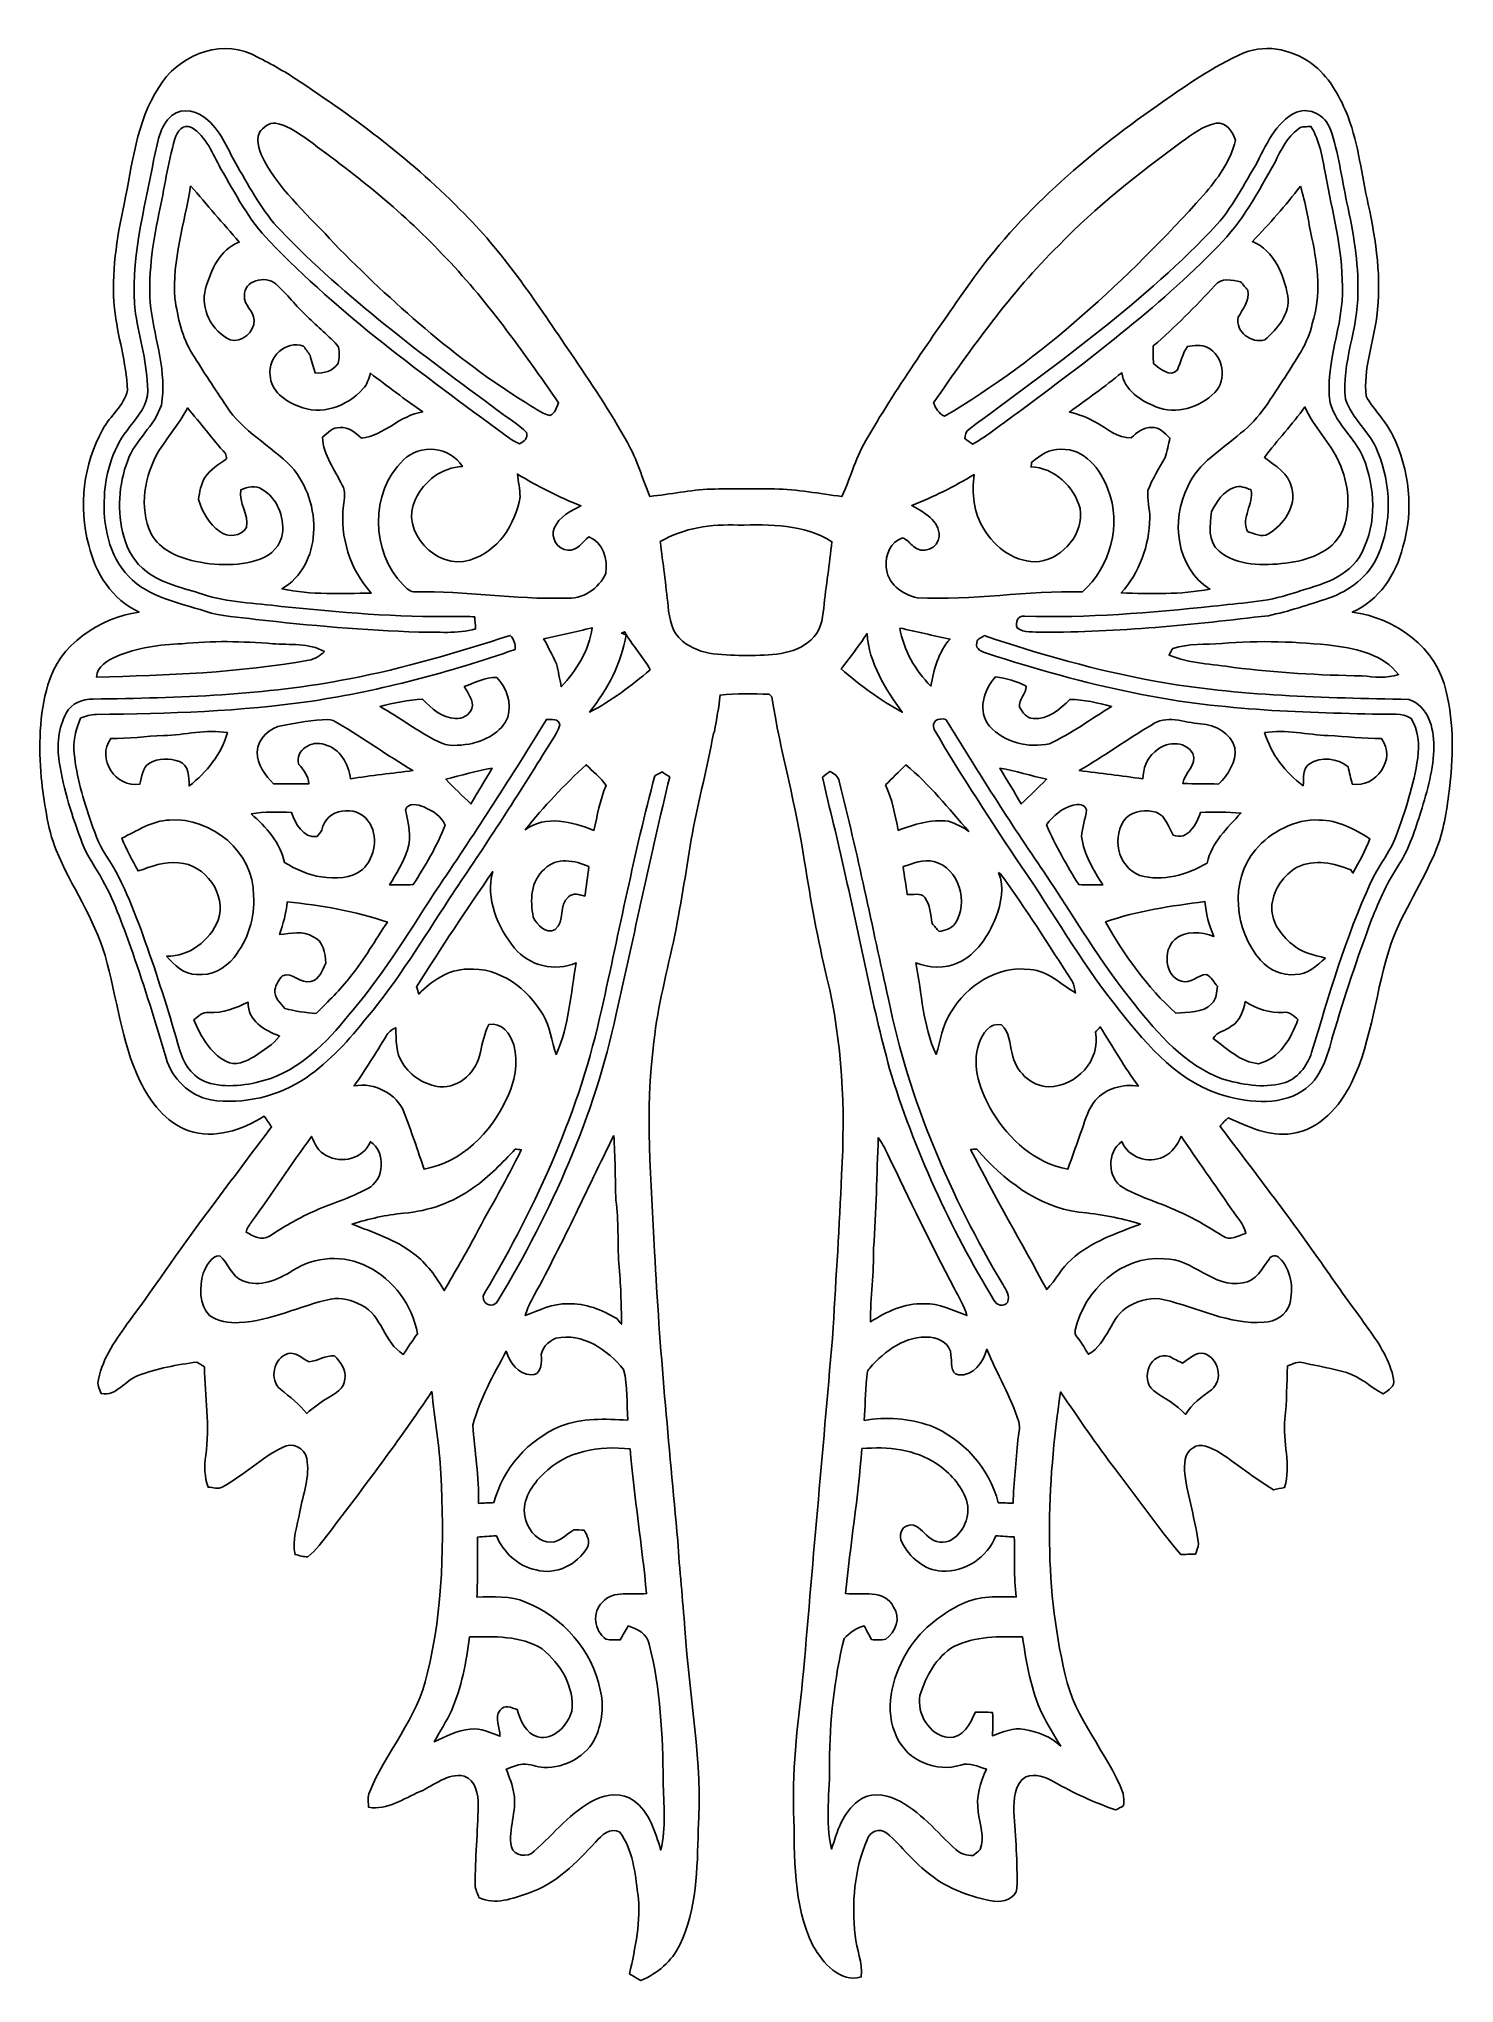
# Model space of a CAD drawing. Header units: centimetres. Extents: x -7.4 to 9, y -10.8 to 11.7.
import ezdxf

# ---------------------------------------------------------------- set-up
doc = ezdxf.new("R2010")
doc.units = ezdxf.units.CM
doc.header["$MEASUREMENT"] = 0
doc.layers.add('Camada 1', color=7, linetype='Continuous')

msp = doc.modelspace()

# ---------------------------------------------------------------- linework, layer by layer
at = {"layer": 'Camada 1', "color": 156}
for points, knots in [([(-6.03286, 11.1716), (-5.82471, 11.52578), (-5.35235, 11.73321), (-4.96359, 11.5593), (-4.96359, 11.5593), (-4.78649, 11.47393), (-4.61327, 11.37868), (-4.44853, 11.27108), (-4.44853, 11.27108), (-3.75072, 10.81), (-3.07269, 10.3087), (-2.49061, 9.7051), (-2.49061, 9.7051), (-2.00942, 9.22462), (-1.64007, 8.64959), (-1.25694, 8.09149), (-1.25694, 8.09149), (-1.02763, 7.75248), (-0.79762, 7.41276), (-0.59901, 7.05433), (-0.59901, 7.05433), (-0.48753, 6.85748), (-0.42757, 6.6377), (-0.33937, 6.43061), (-0.33937, 6.43061), (-0.10266, 6.45319), (0.13017, 6.50752), (0.36829, 6.51422), (0.36829, 6.51422), (0.61419, 6.5227), (0.86042, 6.52022), (1.1063, 6.51669), (1.1063, 6.51669), (1.36913, 6.51422), (1.62772, 6.46131), (1.8877, 6.42885), (1.8877, 6.42885), (1.99212, 6.65745), (2.05386, 6.9044), (2.18863, 7.11853), (2.18863, 7.11853), (2.54599, 7.73342), (2.9605, 8.31268), (3.3662, 8.89582), (3.3662, 8.89582), (3.94794, 9.71851), (4.72052, 10.38349), (5.54177, 10.95746), (5.54177, 10.95746), (5.86493, 11.18147), (6.1863, 11.41571), (6.54966, 11.57059), (6.54966, 11.57059), (6.82412, 11.68277), (7.14657, 11.60092), (7.37093, 11.41819), (7.37093, 11.41819), (7.55402, 11.26473), (7.67184, 11.04812), (7.75687, 10.82834), (7.75687, 10.82834), (7.87822, 10.50167), (7.91562, 10.15312), (7.99005, 9.81481), (7.99005, 9.81481), (8.08355, 9.38972), (8.14634, 8.9491), (8.08955, 8.51448), (8.08955, 8.51448), (8.04932, 8.20721), (7.93184, 7.90452), (7.96678, 7.59195), (7.96678, 7.59195), (8.05532, 7.43074), (8.19572, 7.30374), (8.27475, 7.13687), (8.27475, 7.13687), (8.46878, 6.73965), (8.52099, 6.26974), (8.39257, 5.84429), (8.39257, 5.84429), (8.31603, 5.52433), (8.11142, 5.22517), (7.8052, 5.08794), (7.8052, 5.08794), (8.29944, 5.02832), (8.79086, 4.67554), (8.89423, 4.17001), (8.89423, 4.17001), (8.98665, 3.79077), (8.97783, 3.3939), (8.9281, 3.00903), (8.9281, 3.00903), (8.89881, 2.77795), (8.86424, 2.54406), (8.77498, 2.32745), (8.77498, 2.32745), (8.62223, 1.95881), (8.3947, 1.62543), (8.25605, 1.25077), (8.25605, 1.25077), (8.07542, 0.71914), (8.04367, 0.14164), (7.79638, -0.36776), (7.79638, -0.36776), (7.65844, -0.64151), (7.42809, -0.90962), (7.1074, -0.95337), (7.1074, -0.95337), (6.84494, -0.99818), (6.59977, -0.87329), (6.36693, -0.77168), (6.36693, -0.77168), (6.33129, -0.80096), (6.30202, -0.8366), (6.27167, -0.87117), (6.27167, -0.87117), (6.69466, -1.42361), (7.11482, -1.97924), (7.51487, -2.54899), (7.51487, -2.54899), (7.67114, -2.77759), (7.83554, -3.00054), (7.99853, -3.22419), (7.99853, -3.22419), (8.12341, -3.39953), (8.24476, -3.58827), (8.28533, -3.80276), (8.28533, -3.80276), (8.30826, -3.88884), (8.21972, -3.92763), (8.16503, -3.97102), (8.16503, -3.97102), (8.01758, -3.89729), (7.9001, -3.771), (7.73888, -3.72478), (7.73888, -3.72478), (7.57695, -3.67646), (7.40938, -3.64823), (7.24464, -3.6119), (7.24464, -3.6119), (7.17795, -3.59178), (7.11517, -3.62319), (7.0559, -3.64823), (7.0559, -3.64823), (7.04285, -3.85285), (7.04849, -4.05852), (7.02522, -4.26277), (7.02522, -4.26277), (6.99523, -4.52701), (7.10035, -4.79512), (7.02062, -5.05512), (7.02062, -5.05512), (6.97793, -5.0657), (6.93525, -5.07486), (6.89256, -5.08334), (6.89256, -5.08334), (6.66608, -4.94858), (6.46394, -4.77678), (6.24098, -4.63672), (6.24098, -4.63672), (6.15772, -4.59439), (6.04695, -4.53088), (5.95875, -4.5951), (5.95875, -4.5951), (5.85681, -4.65577), (5.85328, -4.79405), (5.86315, -4.89918), (5.86315, -4.89918), (5.8995, -5.17258), (5.98733, -5.43646), (6.02261, -5.70986), (6.02261, -5.70986), (6.01802, -5.75115), (6.00039, -5.78889), (5.98803, -5.82805), (5.98803, -5.82805), (5.93054, -5.83016), (5.87304, -5.83192), (5.81625, -5.83299), (5.81625, -5.83299), (5.54955, -5.51902), (5.31388, -5.1807), (5.06448, -4.85332), (5.06448, -4.85332), (4.83729, -4.56158), (4.63373, -4.25255), (4.42241, -3.9495), (4.42241, -3.9495), (4.26332, -5.03324), (4.21957, -6.15366), (4.4771, -7.2261), (4.4771, -7.2261), (4.58223, -7.73658), (4.96639, -8.12393), (5.14914, -8.603), (5.14914, -8.603), (5.15513, -8.64992), (5.15691, -8.69755), (5.15443, -8.74553), (5.15443, -8.74553), (5.13114, -8.75788), (5.08423, -8.78221), (5.06095, -8.79421), (5.06095, -8.79421), (4.814, -8.70601), (4.57412, -8.59771), (4.34586, -8.46894), (4.34586, -8.46894), (4.24885, -8.41144), (4.13103, -8.37053), (4.01954, -8.40968), (4.01954, -8.40968), (3.8862, -8.4954), (3.87809, -8.67109), (3.88196, -8.81396), (3.88196, -8.81396), (3.90065, -9.10817), (3.92428, -9.40345), (3.91724, -9.69873), (3.91724, -9.69873), (3.90701, -9.82396), (3.75391, -9.86735), (3.64842, -9.85149), (3.64842, -9.85149), (3.3863, -9.80632), (3.12632, -9.71318), (2.9157, -9.54703), (2.9157, -9.54703), (2.72661, -9.40628), (2.58339, -9.21649), (2.4077, -9.06161), (2.4077, -9.06161), (2.32445, -8.99776), (2.20839, -9.04432), (2.17874, -9.14169), (2.17874, -9.14169), (2.032, -9.48777), (1.99918, -9.87583), (2.04082, -10.24729), (2.04082, -10.24729), (2.05386, -10.40992), (2.13147, -10.56338), (2.11242, -10.72919), (2.11242, -10.72919), (1.8616, -10.8008), (1.66687, -10.56445), (1.55434, -10.37218), (1.55434, -10.37218), (1.31409, -9.89028), (1.34267, -9.33606), (1.32785, -8.81255), (1.32785, -8.81255), (1.30915, -8.26786), (1.38428, -7.72741), (1.44356, -7.18765), (1.44356, -7.18765), (1.55151, -5.85909), (1.6771, -4.53229), (1.78681, -3.20373), (1.78681, -3.20373), (1.81821, -2.61319), (1.8609, -2.02299), (1.88277, -1.43209), (1.88277, -1.43209), (1.92968, -0.66797), (1.89301, 0.10602), (1.71379, 0.85214), (1.71379, 0.85214), (1.60655, 1.29628), (1.5261, 1.74607), (1.45413, 2.19693), (1.45413, 2.19693), (1.36277, 2.84039), (1.17157, 3.46481), (1.07526, 4.10722), (1.07526, 4.10722), (1.06785, 4.11463), (1.05304, 4.1291), (1.04563, 4.1365), (1.04563, 4.1365), (0.85512, 4.14355), (0.66357, 4.14708), (0.47378, 4.12732), (0.47378, 4.12732), (0.46496, 3.98551), (0.43144, 3.84687), (0.41027, 3.70647), (0.41027, 3.70647), (0.41027, 3.70647), (0.39687, 3.68284), (0.39687, 3.68284), (0.39687, 3.68284), (0.32985, 3.29513), (0.22472, 2.91518), (0.15309, 2.52854), (0.15309, 2.52854), (0.08748, 2.13413), (0.0268, 1.73867), (-0.05079, 1.34639), (-0.05079, 1.34639), (-0.13511, 0.93539), (-0.2494, 0.52935), (-0.29211, 0.1106), (-0.29211, 0.1106), (-0.40004, -0.69761), (-0.32385, -1.51288), (-0.28434, -2.3232), (-0.28434, -2.3232), (-0.2293, -3.44116), (-0.11852, -4.55629), (-0.01551, -5.67071), (-0.01551, -5.67071), (0.00316, -6.01291), (0.04302, -6.35368), (0.06597, -6.69588), (0.06597, -6.69588), (0.11782, -7.47199), (0.2741, -8.24493), (0.22119, -9.02563), (0.22119, -9.02563), (0.20989, -9.47435), (0.20637, -9.9439), (0.00811, -10.357), (0.00811, -10.357), (-0.0829, -10.54857), (-0.25259, -10.68792), (-0.44414, -10.77188), (-0.44414, -10.77188), (-0.48823, -10.74647), (-0.53199, -10.72001), (-0.57467, -10.69355), (-0.57467, -10.69355), (-0.51082, -10.38947), (-0.43709, -10.07867), (-0.47978, -9.7661), (-0.47978, -9.7661), (-0.50977, -9.52198), (-0.53586, -9.25598), (-0.6865, -9.05243), (-0.6865, -9.05243), (-0.79762, -8.98789), (-0.90028, -9.09089), (-0.97084, -9.16638), (-0.97084, -9.16638), (-1.18921, -9.40804), (-1.43087, -9.65074), (-1.74661, -9.75835), (-1.74661, -9.75835), (-1.93004, -9.82079), (-2.13325, -9.89875), (-2.32197, -9.8102), (-2.32197, -9.8102), (-2.33856, -9.76117), (-2.36114, -9.71389), (-2.36677, -9.66275), (-2.36677, -9.66275), (-2.36468, -9.35548), (-2.33539, -9.04855), (-2.3301, -8.74129), (-2.3301, -8.74129), (-2.32833, -8.61499), (-2.35937, -8.44954), (-2.49344, -8.40086), (-2.49344, -8.40086), (-2.68605, -8.36205), (-2.8388, -8.51198), (-3.00496, -8.58042), (-3.00496, -8.58042), (-3.19546, -8.6605), (-3.38349, -8.8002), (-3.60045, -8.76246), (-3.60045, -8.76246), (-3.60186, -8.71025), (-3.61667, -8.65626), (-3.59869, -8.60653), (-3.59869, -8.60653), (-3.41171, -8.12358), (-3.02472, -7.73164), (-2.92101, -7.21482), (-2.92101, -7.21482), (-2.73227, -6.45705), (-2.72591, -5.66966), (-2.7626, -4.89425), (-2.7626, -4.89425), (-2.78058, -4.57569), (-2.83562, -4.26137), (-2.86809, -3.94422), (-2.86809, -3.94422), (-3.24097, -4.50796), (-3.65266, -5.04453), (-4.0594, -5.58358), (-4.0594, -5.58358), (-4.13878, -5.67741), (-4.20582, -5.78572), (-4.30705, -5.85838), (-4.30705, -5.85838), (-4.3568, -5.86262), (-4.40477, -5.84356), (-4.45276, -5.8344), (-4.45276, -5.8344), (-4.49367, -5.66754), (-4.42701, -5.50173), (-4.39844, -5.33839), (-4.39844, -5.33839), (-4.36068, -5.13484), (-4.27708, -4.92882), (-4.31906, -4.71962), (-4.31906, -4.71962), (-4.33916, -4.59368), (-4.48946, -4.52771), (-4.59775, -4.59298), (-4.59775, -4.59298), (-4.84964, -4.7108), (-5.04859, -4.91577), (-5.29132, -5.04947), (-5.29132, -5.04947), (-5.34494, -5.07839), (-5.40631, -5.05547), (-5.46276, -5.05194), (-5.46276, -5.05194), (-5.50474, -4.93375), (-5.5065, -4.80747), (-5.48886, -4.68505), (-5.48886, -4.68505), (-5.43877, -4.34355), (-5.5005, -4.0003), (-5.5051, -3.65812), (-5.5051, -3.65812), (-5.52662, -3.64436), (-5.56965, -3.61614), (-5.59118, -3.60201), (-5.59118, -3.60201), (-5.82153, -3.63448), (-6.05508, -3.67505), (-6.27274, -3.75971), (-6.27274, -3.75971), (-6.42796, -3.81158), (-6.52251, -4.00313), (-6.70348, -3.96892), (-6.70348, -3.96892), (-6.719, -3.9153), (-6.75357, -3.8606), (-6.73381, -3.80345), (-6.73381, -3.80345), (-6.68126, -3.54805), (-6.52675, -3.3318), (-6.37433, -3.12647), (-6.37433, -3.12647), (-6.04943, -2.68657), (-5.74852, -2.22937), (-5.41584, -1.79544), (-5.41584, -1.79544), (-5.1869, -1.48817), (-4.95582, -1.18232), (-4.72617, -0.87576), (-4.72617, -0.87576), (-4.75509, -0.83483), (-4.78367, -0.79462), (-4.81188, -0.75404), (-4.81188, -0.75404), (-5.06764, -0.91174), (-5.38833, -1.02463), (-5.68571, -0.92161), (-5.68571, -0.92161), (-5.95348, -0.8292), (-6.1348, -0.58683), (-6.2551, -0.3413), (-6.2551, -0.3413), (-6.47135, 0.11589), (-6.51827, 0.62671), (-6.65762, 1.10826), (-6.65762, 1.10826), (-6.7818, 1.54322), (-7.05097, 1.91471), (-7.22419, 2.32852), (-7.22419, 2.32852), (-7.33071, 2.59875), (-7.35894, 2.88909), (-7.39916, 3.17412), (-7.39916, 3.17412), (-7.42314, 3.53291), (-7.42456, 3.89943), (-7.31943, 4.24658), (-7.31943, 4.24658), (-7.19137, 4.71647), (-6.72429, 5.01986), (-6.2618, 5.08971), (-6.2618, 5.08971), (-6.57189, 5.23294), (-6.7705, 5.54091), (-6.84635, 5.86582), (-6.84635, 5.86582), (-6.97052, 6.31138), (-6.90808, 6.80492), (-6.68301, 7.20813), (-6.68301, 7.20813), (-6.59871, 7.36547), (-6.43748, 7.48154), (-6.39692, 7.66041), (-6.39692, 7.66041), (-6.41032, 7.98108), (-6.51157, 8.2901), (-6.54931, 8.60796), (-6.54931, 8.60796), (-6.58424, 9.01402), (-6.52322, 9.42076), (-6.43643, 9.81693), (-6.43643, 9.81693), (-6.33835, 10.2766), (-6.29885, 10.76908), (-6.03286, 11.1716)], [0, 0, 0, 0, 0.00775194, 0.00775194, 0.00775194, 0.00775194, 0.01550388, 0.01550388, 0.01550388, 0.01550388, 0.02325581, 0.02325581, 0.02325581, 0.02325581, 0.03100775, 0.03100775, 0.03100775, 0.03100775, 0.03875969, 0.03875969, 0.03875969, 0.03875969, 0.04651163, 0.04651163, 0.04651163, 0.04651163, 0.05426357, 0.05426357, 0.05426357, 0.05426357, 0.0620155, 0.0620155, 0.0620155, 0.0620155, 0.06976744, 0.06976744, 0.06976744, 0.06976744, 0.07751938, 0.07751938, 0.07751938, 0.07751938, 0.08527132, 0.08527132, 0.08527132, 0.08527132, 0.09302326, 0.09302326, 0.09302326, 0.09302326, 0.10077519, 0.10077519, 0.10077519, 0.10077519, 0.10852713, 0.10852713, 0.10852713, 0.10852713, 0.11627907, 0.11627907, 0.11627907, 0.11627907, 0.12403101, 0.12403101, 0.12403101, 0.12403101, 0.13178295, 0.13178295, 0.13178295, 0.13178295, 0.13953488, 0.13953488, 0.13953488, 0.13953488, 0.14728682, 0.14728682, 0.14728682, 0.14728682, 0.15503876, 0.15503876, 0.15503876, 0.15503876, 0.1627907, 0.1627907, 0.1627907, 0.1627907, 0.17054264, 0.17054264, 0.17054264, 0.17054264, 0.17829457, 0.17829457, 0.17829457, 0.17829457, 0.18604651, 0.18604651, 0.18604651, 0.18604651, 0.19379845, 0.19379845, 0.19379845, 0.19379845, 0.20155039, 0.20155039, 0.20155039, 0.20155039, 0.20930233, 0.20930233, 0.20930233, 0.20930233, 0.21705426, 0.21705426, 0.21705426, 0.21705426, 0.2248062, 0.2248062, 0.2248062, 0.2248062, 0.23255814, 0.23255814, 0.23255814, 0.23255814, 0.24031008, 0.24031008, 0.24031008, 0.24031008, 0.24806202, 0.24806202, 0.24806202, 0.24806202, 0.25581395, 0.25581395, 0.25581395, 0.25581395, 0.26356589, 0.26356589, 0.26356589, 0.26356589, 0.27131783, 0.27131783, 0.27131783, 0.27131783, 0.27906977, 0.27906977, 0.27906977, 0.27906977, 0.28682171, 0.28682171, 0.28682171, 0.28682171, 0.29457364, 0.29457364, 0.29457364, 0.29457364, 0.30232558, 0.30232558, 0.30232558, 0.30232558, 0.31007752, 0.31007752, 0.31007752, 0.31007752, 0.31782946, 0.31782946, 0.31782946, 0.31782946, 0.3255814, 0.3255814, 0.3255814, 0.3255814, 0.33333333, 0.33333333, 0.33333333, 0.33333333, 0.34108527, 0.34108527, 0.34108527, 0.34108527, 0.34883721, 0.34883721, 0.34883721, 0.34883721, 0.35658915, 0.35658915, 0.35658915, 0.35658915, 0.36434109, 0.36434109, 0.36434109, 0.36434109, 0.37209302, 0.37209302, 0.37209302, 0.37209302, 0.37984496, 0.37984496, 0.37984496, 0.37984496, 0.3875969, 0.3875969, 0.3875969, 0.3875969, 0.39534884, 0.39534884, 0.39534884, 0.39534884, 0.40310078, 0.40310078, 0.40310078, 0.40310078, 0.41085271, 0.41085271, 0.41085271, 0.41085271, 0.41860465, 0.41860465, 0.41860465, 0.41860465, 0.42635659, 0.42635659, 0.42635659, 0.42635659, 0.43410853, 0.43410853, 0.43410853, 0.43410853, 0.44186047, 0.44186047, 0.44186047, 0.44186047, 0.4496124, 0.4496124, 0.4496124, 0.4496124, 0.45736434, 0.45736434, 0.45736434, 0.45736434, 0.46511628, 0.46511628, 0.46511628, 0.46511628, 0.47286822, 0.47286822, 0.47286822, 0.47286822, 0.48062016, 0.48062016, 0.48062016, 0.48062016, 0.48837209, 0.48837209, 0.48837209, 0.48837209, 0.49612403, 0.49612403, 0.49612403, 0.49612403, 0.50387597, 0.50387597, 0.50387597, 0.50387597, 0.51162791, 0.51162791, 0.51162791, 0.51162791, 0.51937984, 0.51937984, 0.51937984, 0.51937984, 0.52713178, 0.52713178, 0.52713178, 0.52713178, 0.53488372, 0.53488372, 0.53488372, 0.53488372, 0.54263566, 0.54263566, 0.54263566, 0.54263566, 0.5503876, 0.5503876, 0.5503876, 0.5503876, 0.55813953, 0.55813953, 0.55813953, 0.55813953, 0.56589147, 0.56589147, 0.56589147, 0.56589147, 0.57364341, 0.57364341, 0.57364341, 0.57364341, 0.58139535, 0.58139535, 0.58139535, 0.58139535, 0.58914729, 0.58914729, 0.58914729, 0.58914729, 0.59689922, 0.59689922, 0.59689922, 0.59689922, 0.60465116, 0.60465116, 0.60465116, 0.60465116, 0.6124031, 0.6124031, 0.6124031, 0.6124031, 0.62015504, 0.62015504, 0.62015504, 0.62015504, 0.62790698, 0.62790698, 0.62790698, 0.62790698, 0.63565891, 0.63565891, 0.63565891, 0.63565891, 0.64341085, 0.64341085, 0.64341085, 0.64341085, 0.65116279, 0.65116279, 0.65116279, 0.65116279, 0.65891473, 0.65891473, 0.65891473, 0.65891473, 0.66666667, 0.66666667, 0.66666667, 0.66666667, 0.6744186, 0.6744186, 0.6744186, 0.6744186, 0.68217054, 0.68217054, 0.68217054, 0.68217054, 0.68992248, 0.68992248, 0.68992248, 0.68992248, 0.69767442, 0.69767442, 0.69767442, 0.69767442, 0.70542636, 0.70542636, 0.70542636, 0.70542636, 0.71317829, 0.71317829, 0.71317829, 0.71317829, 0.72093023, 0.72093023, 0.72093023, 0.72093023, 0.72868217, 0.72868217, 0.72868217, 0.72868217, 0.73643411, 0.73643411, 0.73643411, 0.73643411, 0.74418605, 0.74418605, 0.74418605, 0.74418605, 0.75193798, 0.75193798, 0.75193798, 0.75193798, 0.75968992, 0.75968992, 0.75968992, 0.75968992, 0.76744186, 0.76744186, 0.76744186, 0.76744186, 0.7751938, 0.7751938, 0.7751938, 0.7751938, 0.78294574, 0.78294574, 0.78294574, 0.78294574, 0.79069767, 0.79069767, 0.79069767, 0.79069767, 0.79844961, 0.79844961, 0.79844961, 0.79844961, 0.80620155, 0.80620155, 0.80620155, 0.80620155, 0.81395349, 0.81395349, 0.81395349, 0.81395349, 0.82170543, 0.82170543, 0.82170543, 0.82170543, 0.82945736, 0.82945736, 0.82945736, 0.82945736, 0.8372093, 0.8372093, 0.8372093, 0.8372093, 0.84496124, 0.84496124, 0.84496124, 0.84496124, 0.85271318, 0.85271318, 0.85271318, 0.85271318, 0.86046512, 0.86046512, 0.86046512, 0.86046512, 0.86821705, 0.86821705, 0.86821705, 0.86821705, 0.87596899, 0.87596899, 0.87596899, 0.87596899, 0.88372093, 0.88372093, 0.88372093, 0.88372093, 0.89147287, 0.89147287, 0.89147287, 0.89147287, 0.89922481, 0.89922481, 0.89922481, 0.89922481, 0.90697674, 0.90697674, 0.90697674, 0.90697674, 0.91472868, 0.91472868, 0.91472868, 0.91472868, 0.92248062, 0.92248062, 0.92248062, 0.92248062, 0.93023256, 0.93023256, 0.93023256, 0.93023256, 0.9379845, 0.9379845, 0.9379845, 0.9379845, 0.94573643, 0.94573643, 0.94573643, 0.94573643, 0.95348837, 0.95348837, 0.95348837, 0.95348837, 0.96124031, 0.96124031, 0.96124031, 0.96124031, 0.96899225, 0.96899225, 0.96899225, 0.96899225, 0.97674419, 0.97674419, 0.97674419, 0.97674419, 0.98449612, 0.98449612, 0.98449612, 0.98449612, 1, 1, 1, 1]), ([(-5.88115, 10.84387), (-5.88115, 10.84387), (-5.88115, 10.84387), (-5.88115, 10.84387), (-5.88115, 10.84387), (-6.03074, 10.72286), (-6.04731, 10.51543), (-6.09177, 10.34116), (-6.09177, 10.34116), (-6.19548, 9.74884), (-6.37857, 9.15477), (-6.30237, 8.54728), (-6.30237, 8.54728), (-6.25476, 8.25165), (-6.16479, 7.96095), (-6.16232, 7.6597), (-6.16232, 7.6597), (-6.15526, 7.49318), (-6.27591, 7.36406), (-6.368, 7.23883), (-6.368, 7.23883), (-6.55778, 7.01411), (-6.64986, 6.72094), (-6.66537, 6.43027), (-6.66537, 6.43027), (-6.68301, 6.10288), (-6.6174, 5.74518), (-6.38281, 5.50105), (-6.38281, 5.50105), (-6.14856, 5.26011), (-5.80531, 5.19871), (-5.49804, 5.10065), (-5.49804, 5.10065), (-5.30859, 5.03467), (-5.10645, 5.03538), (-4.90996, 5.00468), (-4.90996, 5.00468), (-4.28096, 4.93379), (-3.64983, 4.8798), (-3.01695, 4.85828), (-3.01695, 4.85828), (-2.79858, 4.86323), (-2.57386, 4.83183), (-2.36114, 4.89532), (-2.36114, 4.89532), (-2.36361, 4.9419), (-2.36677, 4.98846), (-2.36996, 5.03467), (-2.36996, 5.03467), (-2.44439, 5.03962), (-2.51882, 5.04138), (-2.59328, 5.03996), (-2.59328, 5.03996), (-3.26848, 5.02444), (-3.94194, 5.08971), (-4.61327, 5.15391), (-4.61327, 5.15391), (-4.91808, 5.1966), (-5.23205, 5.19554), (-5.52555, 5.29714), (-5.52555, 5.29714), (-5.74745, 5.36981), (-5.98805, 5.41426), (-6.17643, 5.56031), (-6.17643, 5.56031), (-6.30802, 5.65944), (-6.39867, 5.8055), (-6.43819, 5.96425), (-6.43819, 5.96425), (-6.52356, 6.25351), (-6.49781, 6.56643), (-6.3948, 6.84724), (-6.3948, 6.84724), (-6.30767, 7.08678), (-6.08153, 7.24519), (-6.00392, 7.4893), (-6.00392, 7.4893), (-5.93831, 7.86818), (-6.07589, 8.23825), (-6.12668, 8.60972), (-6.12668, 8.60972), (-6.16196, 8.97697), (-6.11011, 9.34668), (-6.03179, 9.70545), (-6.03179, 9.70545), (-5.96935, 9.99508), (-5.9309, 10.29071), (-5.84694, 10.5754), (-5.84694, 10.5754), (-5.82577, 10.6576), (-5.74815, 10.75602), (-5.65396, 10.70734), (-5.65396, 10.70734), (-5.4804, 10.60045), (-5.41019, 10.40183), (-5.31707, 10.23179), (-5.31707, 10.23179), (-5.14526, 9.94005), (-4.99039, 9.63243), (-4.75051, 9.38866), (-4.75051, 9.38866), (-3.93383, 8.53529), (-2.97039, 7.84313), (-2.02318, 7.14499), (-2.02318, 7.14499), (-1.96956, 7.10478), (-1.91381, 7.06668), (-1.85137, 7.04056), (-1.85137, 7.04056), (-1.79599, 7.06349), (-1.75119, 7.10619), (-1.76883, 7.17145), (-1.76883, 7.17145), (-1.86619, 7.27023), (-1.98931, 7.33796), (-2.09797, 7.42297), (-2.09797, 7.42297), (-2.97602, 8.07315), (-3.86398, 8.72403), (-4.62316, 9.5146), (-4.62316, 9.5146), (-4.83093, 9.73015), (-4.96992, 9.99755), (-5.12127, 10.25296), (-5.12127, 10.25296), (-5.22851, 10.43641), (-5.30048, 10.64737), (-5.46559, 10.78989), (-5.46559, 10.78989), (-5.56894, 10.8989), (-5.75804, 10.94547), (-5.88115, 10.84387)], [0, 0, 0, 0, 0.02941176, 0.02941176, 0.02941176, 0.02941176, 0.05882353, 0.05882353, 0.05882353, 0.05882353, 0.08823529, 0.08823529, 0.08823529, 0.08823529, 0.11764706, 0.11764706, 0.11764706, 0.11764706, 0.14705882, 0.14705882, 0.14705882, 0.14705882, 0.17647059, 0.17647059, 0.17647059, 0.17647059, 0.20588235, 0.20588235, 0.20588235, 0.20588235, 0.23529412, 0.23529412, 0.23529412, 0.23529412, 0.26470588, 0.26470588, 0.26470588, 0.26470588, 0.29411765, 0.29411765, 0.29411765, 0.29411765, 0.32352941, 0.32352941, 0.32352941, 0.32352941, 0.35294118, 0.35294118, 0.35294118, 0.35294118, 0.38235294, 0.38235294, 0.38235294, 0.38235294, 0.41176471, 0.41176471, 0.41176471, 0.41176471, 0.44117647, 0.44117647, 0.44117647, 0.44117647, 0.47058824, 0.47058824, 0.47058824, 0.47058824, 0.5, 0.5, 0.5, 0.5, 0.52941176, 0.52941176, 0.52941176, 0.52941176, 0.55882353, 0.55882353, 0.55882353, 0.55882353, 0.58823529, 0.58823529, 0.58823529, 0.58823529, 0.61764706, 0.61764706, 0.61764706, 0.61764706, 0.64705882, 0.64705882, 0.64705882, 0.64705882, 0.67647059, 0.67647059, 0.67647059, 0.67647059, 0.70588235, 0.70588235, 0.70588235, 0.70588235, 0.73529412, 0.73529412, 0.73529412, 0.73529412, 0.76470588, 0.76470588, 0.76470588, 0.76470588, 0.79411765, 0.79411765, 0.79411765, 0.79411765, 0.82352941, 0.82352941, 0.82352941, 0.82352941, 0.85294118, 0.85294118, 0.85294118, 0.85294118, 0.88235294, 0.88235294, 0.88235294, 0.88235294, 0.91176471, 0.91176471, 0.91176471, 0.91176471, 0.94117647, 0.94117647, 0.94117647, 0.94117647, 1, 1, 1, 1]), ([(7.15892, 10.88232), (7.15892, 10.88232), (7.15892, 10.88232), (7.15892, 10.88232), (7.15892, 10.88232), (6.90667, 10.76802), (6.80614, 10.49215), (6.6816, 10.26567), (6.6816, 10.26567), (6.52392, 9.99861), (6.37928, 9.71709), (6.15667, 9.4959), (6.15667, 9.4959), (5.31741, 8.62596), (4.3254, 7.92499), (3.35879, 7.20638), (3.35879, 7.20638), (3.32105, 7.18309), (3.32034, 7.13828), (3.31223, 7.09984), (3.31223, 7.09984), (3.33516, 7.08396), (3.3803, 7.05255), (3.40289, 7.03669), (3.40289, 7.03669), (3.58668, 7.13758), (3.74614, 7.27516), (3.91795, 7.39405), (3.91795, 7.39405), (4.72827, 7.9973), (5.54284, 8.60584), (6.25016, 9.33116), (6.25016, 9.33116), (6.53202, 9.6095), (6.71653, 9.96333), (6.9095, 10.30446), (6.9095, 10.30446), (6.979, 10.44558), (7.04885, 10.59727), (7.18078, 10.69181), (7.18078, 10.69181), (7.22171, 10.72286), (7.27779, 10.71193), (7.32613, 10.71898), (7.32613, 10.71898), (7.4302, 10.55282), (7.45701, 10.35526), (7.49475, 10.16653), (7.49475, 10.16653), (7.57061, 9.73367), (7.69338, 9.30505), (7.6909, 8.86195), (7.6909, 8.86195), (7.70854, 8.40687), (7.481, 7.9726), (7.54803, 7.51611), (7.54803, 7.51611), (7.62141, 7.24765), (7.87858, 7.08042), (7.95796, 6.81479), (7.95796, 6.81479), (8.08177, 6.46272), (8.08177, 6.0475), (7.88387, 5.72223), (7.88387, 5.72223), (7.71031, 5.46224), (7.3875, 5.39169), (7.1081, 5.3063), (7.1081, 5.3063), (6.81284, 5.20295), (6.49746, 5.19447), (6.19018, 5.15709), (6.19018, 5.15709), (5.46381, 5.08301), (4.73497, 5.02021), (4.00437, 5.04103), (4.00437, 5.04103), (3.92747, 5.05548), (3.89395, 4.96765), (3.91936, 4.90626), (3.91936, 4.90626), (4.00295, 4.8424), (4.11339, 4.86428), (4.21145, 4.85687), (4.21145, 4.85687), (5.08811, 4.85405), (5.96229, 4.94543), (6.83224, 5.04808), (6.83224, 5.04808), (7.06931, 5.09817), (7.30072, 5.17367), (7.53003, 5.25129), (7.53003, 5.25129), (7.77487, 5.33595), (7.99923, 5.50316), (8.10329, 5.74623), (8.10329, 5.74623), (8.27017, 6.12405), (8.25605, 6.57172), (8.09978, 6.95061), (8.09978, 6.95061), (8.01193, 7.17568), (7.80202, 7.32914), (7.72617, 7.55879), (7.72617, 7.55879), (7.67679, 7.9772), (7.87929, 8.37442), (7.8687, 8.7914), (7.8687, 8.7914), (7.88139, 9.14383), (7.81719, 9.49202), (7.74347, 9.83492), (7.74347, 9.83492), (7.68173, 10.12067), (7.64821, 10.41453), (7.54873, 10.69111), (7.54873, 10.69111), (7.49334, 10.84492), (7.31731, 10.94617), (7.15892, 10.88232)], [0, 0, 0, 0, 0.03225806, 0.03225806, 0.03225806, 0.03225806, 0.06451613, 0.06451613, 0.06451613, 0.06451613, 0.09677419, 0.09677419, 0.09677419, 0.09677419, 0.12903226, 0.12903226, 0.12903226, 0.12903226, 0.16129032, 0.16129032, 0.16129032, 0.16129032, 0.19354839, 0.19354839, 0.19354839, 0.19354839, 0.22580645, 0.22580645, 0.22580645, 0.22580645, 0.25806452, 0.25806452, 0.25806452, 0.25806452, 0.29032258, 0.29032258, 0.29032258, 0.29032258, 0.32258065, 0.32258065, 0.32258065, 0.32258065, 0.35483871, 0.35483871, 0.35483871, 0.35483871, 0.38709677, 0.38709677, 0.38709677, 0.38709677, 0.41935484, 0.41935484, 0.41935484, 0.41935484, 0.4516129, 0.4516129, 0.4516129, 0.4516129, 0.48387097, 0.48387097, 0.48387097, 0.48387097, 0.51612903, 0.51612903, 0.51612903, 0.51612903, 0.5483871, 0.5483871, 0.5483871, 0.5483871, 0.58064516, 0.58064516, 0.58064516, 0.58064516, 0.61290323, 0.61290323, 0.61290323, 0.61290323, 0.64516129, 0.64516129, 0.64516129, 0.64516129, 0.67741935, 0.67741935, 0.67741935, 0.67741935, 0.70967742, 0.70967742, 0.70967742, 0.70967742, 0.74193548, 0.74193548, 0.74193548, 0.74193548, 0.77419355, 0.77419355, 0.77419355, 0.77419355, 0.80645161, 0.80645161, 0.80645161, 0.80645161, 0.83870968, 0.83870968, 0.83870968, 0.83870968, 0.87096774, 0.87096774, 0.87096774, 0.87096774, 0.90322581, 0.90322581, 0.90322581, 0.90322581, 0.93548387, 0.93548387, 0.93548387, 0.93548387, 1, 1, 1, 1]), ([(-4.86728, 10.64842), (-4.86728, 10.64842), (-4.86728, 10.64842), (-4.86728, 10.64842), (-4.86728, 10.64842), (-4.91172, 10.5366), (-4.86163, 10.41489), (-4.808, 10.3154), (-4.808, 10.3154), (-4.60552, 9.94534), (-4.27849, 9.67088), (-4.00015, 9.36114), (-4.00015, 9.36114), (-3.32599, 8.6771), (-2.60385, 8.03082), (-1.78611, 7.52105), (-1.78611, 7.52105), (-1.69228, 7.46707), (-1.60584, 7.3937), (-1.49859, 7.3683), (-1.49859, 7.3683), (-1.43863, 7.39475), (-1.42275, 7.46178), (-1.3977, 7.51576), (-1.3977, 7.51576), (-1.81468, 8.11513), (-2.23801, 8.7145), (-2.74742, 9.23943), (-2.74742, 9.23943), (-3.22828, 9.75131), (-3.78495, 10.18488), (-4.35186, 10.59621), (-4.35186, 10.59621), (-4.4524, 10.6636), (-4.55577, 10.73909), (-4.67888, 10.75461), (-4.67888, 10.75461), (-4.75791, 10.76802), (-4.82459, 10.70734), (-4.86728, 10.64842)], [0, 0, 0, 0, 0.09090909, 0.09090909, 0.09090909, 0.09090909, 0.18181818, 0.18181818, 0.18181818, 0.18181818, 0.27272727, 0.27272727, 0.27272727, 0.27272727, 0.36363636, 0.36363636, 0.36363636, 0.36363636, 0.45454545, 0.45454545, 0.45454545, 0.45454545, 0.54545455, 0.54545455, 0.54545455, 0.54545455, 0.63636364, 0.63636364, 0.63636364, 0.63636364, 0.72727273, 0.72727273, 0.72727273, 0.72727273, 0.81818182, 0.81818182, 0.81818182, 0.81818182, 1, 1, 1, 1]), ([(5.82259, 10.53765), (5.82259, 10.53765), (5.82259, 10.53765), (5.82259, 10.53765), (5.82259, 10.53765), (5.32516, 10.16794), (4.83093, 9.78906), (4.4016, 9.33962), (4.4016, 9.33962), (3.84457, 8.79458), (3.39619, 8.15181), (2.94957, 7.51647), (2.94957, 7.51647), (2.97497, 7.45191), (3.00918, 7.38841), (3.07728, 7.36054), (3.07728, 7.36054), (4.21886, 8.03012), (5.19465, 8.94451), (6.07976, 9.91994), (6.07976, 9.91994), (6.23922, 10.10903), (6.39514, 10.31153), (6.45018, 10.55811), (6.45018, 10.55811), (6.42231, 10.65936), (6.34717, 10.76943), (6.22793, 10.75496), (6.22793, 10.75496), (6.07341, 10.72815), (5.94818, 10.62444), (5.82259, 10.53765)], [0, 0, 0, 0, 0.11111111, 0.11111111, 0.11111111, 0.11111111, 0.22222222, 0.22222222, 0.22222222, 0.22222222, 0.33333333, 0.33333333, 0.33333333, 0.33333333, 0.44444444, 0.44444444, 0.44444444, 0.44444444, 0.55555556, 0.55555556, 0.55555556, 0.55555556, 0.66666667, 0.66666667, 0.66666667, 0.66666667, 0.77777778, 0.77777778, 0.77777778, 0.77777778, 1, 1, 1, 1]), ([(-5.66454, 10.02895), (-5.66454, 10.02895), (-5.66454, 10.02895), (-5.66454, 10.02895), (-5.66454, 10.02895), (-5.73441, 9.59645), (-5.87974, 9.16817), (-5.84906, 8.72544), (-5.84906, 8.72544), (-5.8113, 8.50318), (-5.7665, 8.27317), (-5.64268, 8.08055), (-5.64268, 8.08055), (-5.51638, 7.87665), (-5.38409, 7.67627), (-5.25003, 7.4773), (-5.25003, 7.4773), (-5.06201, 7.1838), (-4.74027, 7.02117), (-4.49932, 6.77881), (-4.49932, 6.77881), (-4.31587, 6.56821), (-4.22027, 6.28245), (-4.23827, 6.00376), (-4.23827, 6.00376), (-4.25309, 5.74659), (-4.37797, 5.49012), (-4.60621, 5.35817), (-4.60621, 5.35817), (-4.26614, 5.28656), (-3.91619, 5.30561), (-3.57116, 5.30983), (-3.57116, 5.30983), (-3.81599, 5.58182), (-3.93664, 5.96106), (-3.89149, 6.32443), (-3.89149, 6.32443), (-3.88479, 6.4024), (-3.86362, 6.48742), (-3.90666, 6.55973), (-3.90666, 6.55973), (-3.99238, 6.74036), (-4.12608, 6.90827), (-4.13561, 7.1157), (-4.13561, 7.1157), (-4.07599, 7.16652), (-4.01778, 7.23354), (-3.93135, 7.22825), (-3.93135, 7.22825), (-3.83222, 7.2353), (-3.75355, 7.16793), (-3.6837, 7.10724), (-3.6837, 7.10724), (-3.41948, 7.13124), (-3.23885, 7.37429), (-2.97356, 7.40886), (-2.97356, 7.40886), (-3.17853, 7.55457), (-3.37996, 7.70519), (-3.58034, 7.8576), (-3.58034, 7.8576), (-3.60079, 7.79375), (-3.61562, 7.7239), (-3.66783, 7.67734), (-3.66783, 7.67734), (-3.84739, 7.47449), (-4.15678, 7.35877), (-4.4143, 7.4773), (-4.4143, 7.4773), (-4.5727, 7.53304), (-4.73428, 7.65439), (-4.74345, 7.83609), (-4.74345, 7.83609), (-4.76956, 8.04352), (-4.56352, 8.24318), (-4.35539, 8.17262), (-4.35539, 8.17262), (-4.33071, 8.13771), (-4.3053, 8.10243), (-4.27989, 8.06751), (-4.27989, 8.06751), (-4.26156, 7.99872), (-4.24144, 7.93062), (-4.22098, 7.86218), (-4.22098, 7.86218), (-4.12009, 7.8509), (-4.01391, 7.8837), (-3.95498, 7.97084), (-3.95498, 7.97084), (-3.94017, 8.03292), (-3.93734, 8.09819), (-3.94864, 8.16134), (-3.94864, 8.16134), (-4.05694, 8.29258), (-4.19417, 8.3963), (-4.31448, 8.51589), (-4.31448, 8.51589), (-4.44146, 8.63618), (-4.54837, 8.77589), (-4.67713, 8.89406), (-4.67713, 8.89406), (-4.79495, 8.99638), (-5.05283, 8.93499), (-5.04119, 8.75366), (-5.04119, 8.75366), (-5.04966, 8.645), (-4.92901, 8.58009), (-4.92972, 8.47355), (-4.92972, 8.47355), (-4.91842, 8.33632), (-5.07576, 8.20721), (-5.20664, 8.24495), (-5.20664, 8.24495), (-5.42183, 8.34514), (-5.55554, 8.60691), (-5.49205, 8.83903), (-5.49205, 8.83903), (-5.42466, 9.05422), (-5.3294, 9.29376), (-5.10046, 9.37878), (-5.10046, 9.37878), (-5.2899, 9.59397), (-5.47652, 9.81199), (-5.66454, 10.02895)], [0, 0, 0, 0, 0.03125, 0.03125, 0.03125, 0.03125, 0.0625, 0.0625, 0.0625, 0.0625, 0.09375, 0.09375, 0.09375, 0.09375, 0.125, 0.125, 0.125, 0.125, 0.15625, 0.15625, 0.15625, 0.15625, 0.1875, 0.1875, 0.1875, 0.1875, 0.21875, 0.21875, 0.21875, 0.21875, 0.25, 0.25, 0.25, 0.25, 0.28125, 0.28125, 0.28125, 0.28125, 0.3125, 0.3125, 0.3125, 0.3125, 0.34375, 0.34375, 0.34375, 0.34375, 0.375, 0.375, 0.375, 0.375, 0.40625, 0.40625, 0.40625, 0.40625, 0.4375, 0.4375, 0.4375, 0.4375, 0.46875, 0.46875, 0.46875, 0.46875, 0.5, 0.5, 0.5, 0.5, 0.53125, 0.53125, 0.53125, 0.53125, 0.5625, 0.5625, 0.5625, 0.5625, 0.59375, 0.59375, 0.59375, 0.59375, 0.625, 0.625, 0.625, 0.625, 0.65625, 0.65625, 0.65625, 0.65625, 0.6875, 0.6875, 0.6875, 0.6875, 0.71875, 0.71875, 0.71875, 0.71875, 0.75, 0.75, 0.75, 0.75, 0.78125, 0.78125, 0.78125, 0.78125, 0.8125, 0.8125, 0.8125, 0.8125, 0.84375, 0.84375, 0.84375, 0.84375, 0.875, 0.875, 0.875, 0.875, 0.90625, 0.90625, 0.90625, 0.90625, 0.9375, 0.9375, 0.9375, 0.9375, 1, 1, 1, 1]), ([(7.20441, 10.02648), (7.20441, 10.02648), (7.20441, 10.02648), (7.20441, 10.02648), (7.20441, 10.02648), (7.03121, 9.80211), (6.84352, 9.58868), (6.64774, 9.38372), (6.64774, 9.38372), (6.89997, 9.28036), (7.01145, 9.00306), (7.05801, 8.75366), (7.05801, 8.75366), (7.08695, 8.54163), (6.93878, 8.37266), (6.79097, 8.2439), (6.79097, 8.2439), (6.63363, 8.1998), (6.44842, 8.33843), (6.48299, 8.50635), (6.48299, 8.50635), (6.53696, 8.60584), (6.6167, 8.69791), (6.59482, 8.82034), (6.59482, 8.82034), (6.56695, 8.85244), (6.53944, 8.88453), (6.51228, 8.91664), (6.51228, 8.91664), (6.41173, 8.93957), (6.28685, 8.96956), (6.21171, 8.87608), (6.21171, 8.87608), (5.98733, 8.62913), (5.75132, 8.39206), (5.49768, 8.17474), (5.49768, 8.17474), (5.49627, 8.10631), (5.49733, 8.03787), (5.49945, 7.96977), (5.49945, 7.96977), (5.57318, 7.91298), (5.69277, 7.80186), (5.77814, 7.89605), (5.77814, 7.89605), (5.81625, 7.98778), (5.83847, 8.0862), (5.89455, 8.16981), (5.89455, 8.16981), (5.9711, 8.1744), (6.05613, 8.20015), (6.12668, 8.15605), (6.12668, 8.15605), (6.3126, 8.06221), (6.35916, 7.78176), (6.2103, 7.63395), (6.2103, 7.63395), (6.03744, 7.46073), (5.76155, 7.37183), (5.52801, 7.47025), (5.52801, 7.47025), (5.35199, 7.53834), (5.16149, 7.66216), (5.13184, 7.8643), (5.13184, 7.8643), (4.93818, 7.70097), (4.73039, 7.55598), (4.52472, 7.40852), (4.52472, 7.40852), (4.63196, 7.37959), (4.73991, 7.34749), (4.83446, 7.2868), (4.83446, 7.2868), (4.96357, 7.21413), (5.08599, 7.10442), (5.24333, 7.10795), (5.24333, 7.10795), (5.30611, 7.17286), (5.38444, 7.23425), (5.48075, 7.2286), (5.48075, 7.2286), (5.57176, 7.23848), (5.63104, 7.16192), (5.68995, 7.10654), (5.68995, 7.10654), (5.67619, 7.03033), (5.65608, 6.9559), (5.63421, 6.88147), (5.63421, 6.88147), (5.5647, 6.75622), (5.48781, 6.63346), (5.43594, 6.49941), (5.43594, 6.49941), (5.42254, 6.39182), (5.45887, 6.28633), (5.45853, 6.17874), (5.45853, 6.17874), (5.45005, 5.863), (5.33929, 5.54867), (5.12692, 5.31161), (5.12692, 5.31161), (5.46946, 5.30208), (5.81554, 5.29044), (6.15385, 5.35535), (6.15385, 5.35535), (5.76333, 5.60053), (5.69841, 6.15509), (5.89843, 6.54351), (5.89843, 6.54351), (6.01556, 6.82397), (6.29601, 6.96896), (6.51121, 7.16299), (6.51121, 7.16299), (6.73628, 7.33302), (6.87246, 7.58454), (7.02697, 7.81385), (7.02697, 7.81385), (7.14974, 8.01106), (7.29543, 8.20261), (7.34094, 8.43579), (7.34094, 8.43579), (7.44748, 8.75612), (7.40587, 9.10008), (7.33848, 9.42358), (7.33848, 9.42358), (7.29438, 9.62466), (7.26544, 9.82963), (7.20441, 10.02648)], [0, 0, 0, 0, 0.03030303, 0.03030303, 0.03030303, 0.03030303, 0.06060606, 0.06060606, 0.06060606, 0.06060606, 0.09090909, 0.09090909, 0.09090909, 0.09090909, 0.12121212, 0.12121212, 0.12121212, 0.12121212, 0.15151515, 0.15151515, 0.15151515, 0.15151515, 0.18181818, 0.18181818, 0.18181818, 0.18181818, 0.21212121, 0.21212121, 0.21212121, 0.21212121, 0.24242424, 0.24242424, 0.24242424, 0.24242424, 0.27272727, 0.27272727, 0.27272727, 0.27272727, 0.3030303, 0.3030303, 0.3030303, 0.3030303, 0.33333333, 0.33333333, 0.33333333, 0.33333333, 0.36363636, 0.36363636, 0.36363636, 0.36363636, 0.39393939, 0.39393939, 0.39393939, 0.39393939, 0.42424242, 0.42424242, 0.42424242, 0.42424242, 0.45454545, 0.45454545, 0.45454545, 0.45454545, 0.48484848, 0.48484848, 0.48484848, 0.48484848, 0.51515152, 0.51515152, 0.51515152, 0.51515152, 0.54545455, 0.54545455, 0.54545455, 0.54545455, 0.57575758, 0.57575758, 0.57575758, 0.57575758, 0.60606061, 0.60606061, 0.60606061, 0.60606061, 0.63636364, 0.63636364, 0.63636364, 0.63636364, 0.66666667, 0.66666667, 0.66666667, 0.66666667, 0.6969697, 0.6969697, 0.6969697, 0.6969697, 0.72727273, 0.72727273, 0.72727273, 0.72727273, 0.75757576, 0.75757576, 0.75757576, 0.75757576, 0.78787879, 0.78787879, 0.78787879, 0.78787879, 0.81818182, 0.81818182, 0.81818182, 0.81818182, 0.84848485, 0.84848485, 0.84848485, 0.84848485, 0.87878788, 0.87878788, 0.87878788, 0.87878788, 0.90909091, 0.90909091, 0.90909091, 0.90909091, 0.93939394, 0.93939394, 0.93939394, 0.93939394, 1, 1, 1, 1]), ([(-5.99863, 7.00987), (-5.99863, 7.00987), (-5.99863, 7.00987), (-5.99863, 7.00987), (-5.99863, 7.00987), (-6.1842, 6.73542), (-6.26251, 6.37452), (-6.14927, 6.05668), (-6.14927, 6.05668), (-6.08012, 5.86546), (-5.89068, 5.75716), (-5.70547, 5.70178), (-5.70547, 5.70178), (-5.43031, 5.62945), (-5.13009, 5.60758), (-4.85775, 5.7039), (-4.85775, 5.7039), (-4.72722, 5.7501), (-4.61926, 5.8637), (-4.59809, 6.00304), (-4.59809, 6.00304), (-4.57799, 6.19707), (-4.6616, 6.41156), (-4.83483, 6.5121), (-4.83483, 6.5121), (-4.91172, 6.56609), (-5.00203, 6.53927), (-5.0807, 6.50682), (-5.0807, 6.50682), (-5.11386, 6.35372), (-4.98369, 6.22248), (-5.01755, 6.07113), (-5.01755, 6.07113), (-5.07787, 5.96707), (-5.23804, 5.9459), (-5.32765, 6.02492), (-5.32765, 6.02492), (-5.45499, 6.11065), (-5.5252, 6.2521), (-5.57495, 6.39287), (-5.57495, 6.39287), (-5.55802, 6.4807), (-5.54779, 6.57384), (-5.49839, 6.6511), (-5.49839, 6.6511), (-5.4356, 6.74459), (-5.33612, 6.80173), (-5.24686, 6.86666), (-5.24686, 6.86666), (-5.25039, 6.88147), (-5.25675, 6.91144), (-5.25992, 6.92627), (-5.25992, 6.92627), (-5.41372, 7.09701), (-5.55271, 7.2801), (-5.70018, 7.45615), (-5.70018, 7.45615), (-5.78343, 7.29669), (-5.89667, 7.15699), (-5.99863, 7.00987)], [0, 0, 0, 0, 0.0625, 0.0625, 0.0625, 0.0625, 0.125, 0.125, 0.125, 0.125, 0.1875, 0.1875, 0.1875, 0.1875, 0.25, 0.25, 0.25, 0.25, 0.3125, 0.3125, 0.3125, 0.3125, 0.375, 0.375, 0.375, 0.375, 0.4375, 0.4375, 0.4375, 0.4375, 0.5, 0.5, 0.5, 0.5, 0.5625, 0.5625, 0.5625, 0.5625, 0.625, 0.625, 0.625, 0.625, 0.6875, 0.6875, 0.6875, 0.6875, 0.75, 0.75, 0.75, 0.75, 0.8125, 0.8125, 0.8125, 0.8125, 0.875, 0.875, 0.875, 0.875, 1, 1, 1, 1]), ([(6.78602, 6.88147), (6.78602, 6.88147), (6.78602, 6.88147), (6.78602, 6.88147), (6.78602, 6.88147), (6.91056, 6.78445), (7.07141, 6.69731), (7.10352, 6.52728), (7.10352, 6.52728), (7.16244, 6.31067), (7.00758, 6.10395), (6.83224, 5.99494), (6.83224, 5.99494), (6.75286, 5.95119), (6.66784, 5.99811), (6.59165, 6.02421), (6.59165, 6.02421), (6.50556, 6.1872), (6.67208, 6.33854), (6.62975, 6.50857), (6.62975, 6.50857), (6.5673, 6.52587), (6.50239, 6.56431), (6.43748, 6.53362), (6.43748, 6.53362), (6.3066, 6.492), (6.23498, 6.36712), (6.1729, 6.25422), (6.1729, 6.25422), (6.15667, 6.09971), (6.12422, 5.90814), (6.26073, 5.79561), (6.26073, 5.79561), (6.47417, 5.6238), (6.77403, 5.62522), (7.03297, 5.65698), (7.03297, 5.65698), (7.28308, 5.68802), (7.57061, 5.77797), (7.68702, 6.02387), (7.68702, 6.02387), (7.79744, 6.27997), (7.76464, 6.58054), (7.65069, 6.82997), (7.65069, 6.82997), (7.54944, 7.06137), (7.35364, 7.2353), (7.25557, 7.46848), (7.25557, 7.46848), (7.11022, 7.26388), (6.93561, 7.08254), (6.78602, 6.88147)], [0, 0, 0, 0, 0.07142857, 0.07142857, 0.07142857, 0.07142857, 0.14285714, 0.14285714, 0.14285714, 0.14285714, 0.21428571, 0.21428571, 0.21428571, 0.21428571, 0.28571429, 0.28571429, 0.28571429, 0.28571429, 0.35714286, 0.35714286, 0.35714286, 0.35714286, 0.42857143, 0.42857143, 0.42857143, 0.42857143, 0.5, 0.5, 0.5, 0.5, 0.57142857, 0.57142857, 0.57142857, 0.57142857, 0.64285714, 0.64285714, 0.64285714, 0.64285714, 0.71428571, 0.71428571, 0.71428571, 0.71428571, 0.78571429, 0.78571429, 0.78571429, 0.78571429, 0.85714286, 0.85714286, 0.85714286, 0.85714286, 1, 1, 1, 1]), ([(-3.19758, 6.85253), (-3.19758, 6.85253), (-3.19758, 6.85253), (-3.19758, 6.85253), (-3.19758, 6.85253), (-3.59163, 6.47577), (-3.5754, 5.78679), (-3.19863, 5.40368), (-3.19863, 5.40368), (-3.15948, 5.36735), (-3.11784, 5.31512), (-3.05717, 5.3243), (-3.05717, 5.3243), (-2.47791, 5.33559), (-1.90394, 5.23328), (-1.32432, 5.25163), (-1.32432, 5.25163), (-1.12218, 5.23082), (-0.93203, 5.35888), (-0.84844, 5.53914), (-0.84844, 5.53914), (-0.83114, 5.7039), (-0.87629, 5.8944), (-1.04598, 5.96177), (-1.04598, 5.96177), (-1.11972, 5.9018), (-1.18216, 5.79632), (-1.29046, 5.80762), (-1.29046, 5.80762), (-1.41427, 5.80973), (-1.49155, 5.95154), (-1.4485, 6.06302), (-1.4485, 6.06302), (-1.39206, 6.19319), (-1.25942, 6.26304), (-1.13807, 6.32231), (-1.13807, 6.32231), (-1.39488, 6.42074), (-1.64007, 6.54704), (-1.87501, 6.6892), (-1.87501, 6.6892), (-1.86302, 6.60171), (-1.8482, 6.51388), (-1.84396, 6.42532), (-1.84396, 6.42532), (-1.89971, 6.10465), (-2.10219, 5.78856), (-2.4278, 5.69331), (-2.4278, 5.69331), (-2.81057, 5.56455), (-3.24414, 6.03339), (-3.05822, 6.40028), (-3.05822, 6.40028), (-2.95628, 6.607), (-2.7499, 6.76964), (-2.51354, 6.77598), (-2.51354, 6.77598), (-2.65182, 7.01164), (-3.00884, 7.04339), (-3.19758, 6.85253)], [0, 0, 0, 0, 0.0625, 0.0625, 0.0625, 0.0625, 0.125, 0.125, 0.125, 0.125, 0.1875, 0.1875, 0.1875, 0.1875, 0.25, 0.25, 0.25, 0.25, 0.3125, 0.3125, 0.3125, 0.3125, 0.375, 0.375, 0.375, 0.375, 0.4375, 0.4375, 0.4375, 0.4375, 0.5, 0.5, 0.5, 0.5, 0.5625, 0.5625, 0.5625, 0.5625, 0.625, 0.625, 0.625, 0.625, 0.6875, 0.6875, 0.6875, 0.6875, 0.75, 0.75, 0.75, 0.75, 0.8125, 0.8125, 0.8125, 0.8125, 0.875, 0.875, 0.875, 0.875, 1, 1, 1, 1]), ([(4.0901, 6.82819), (4.0901, 6.82819), (4.0901, 6.82819), (4.0901, 6.82819), (4.0901, 6.82819), (4.08727, 6.81443), (4.08199, 6.78621), (4.07916, 6.7721), (4.07916, 6.7721), (4.35044, 6.7647), (4.58328, 6.54492), (4.6496, 6.28879), (4.6496, 6.28879), (4.69688, 6.0027), (4.45628, 5.71906), (4.17829, 5.67533), (4.17829, 5.67533), (3.90983, 5.65203), (3.66077, 5.83301), (3.53094, 6.05737), (3.53094, 6.05737), (3.41029, 6.24258), (3.39619, 6.46978), (3.41982, 6.6832), (3.41982, 6.6832), (3.18981, 6.54351), (2.94745, 6.42427), (2.69768, 6.32407), (2.69768, 6.32407), (2.83386, 6.24752), (3.02648, 6.15016), (3.01342, 5.96707), (3.01342, 5.96707), (3.01096, 5.82701), (2.81445, 5.75505), (2.7178, 5.85101), (2.7178, 5.85101), (2.67475, 5.88346), (2.643, 5.93285), (2.59009, 5.95012), (2.59009, 5.95012), (2.45251, 5.90709), (2.3876, 5.75222), (2.40064, 5.61747), (2.40064, 5.61747), (2.40663, 5.42731), (2.5855, 5.28939), (2.76012, 5.25621), (2.76012, 5.25621), (3.40042, 5.222), (4.03542, 5.34124), (4.67535, 5.32394), (4.67535, 5.32394), (5.00062, 5.61393), (5.13749, 6.10395), (4.9717, 6.51281), (4.9717, 6.51281), (4.88984, 6.74494), (4.69723, 6.98801), (4.42736, 6.97671), (4.42736, 6.97671), (4.29577, 6.98482), (4.18816, 6.90404), (4.0901, 6.82819)], [0, 0, 0, 0, 0.05882353, 0.05882353, 0.05882353, 0.05882353, 0.11764706, 0.11764706, 0.11764706, 0.11764706, 0.17647059, 0.17647059, 0.17647059, 0.17647059, 0.23529412, 0.23529412, 0.23529412, 0.23529412, 0.29411765, 0.29411765, 0.29411765, 0.29411765, 0.35294118, 0.35294118, 0.35294118, 0.35294118, 0.41176471, 0.41176471, 0.41176471, 0.41176471, 0.47058824, 0.47058824, 0.47058824, 0.47058824, 0.52941176, 0.52941176, 0.52941176, 0.52941176, 0.58823529, 0.58823529, 0.58823529, 0.58823529, 0.64705882, 0.64705882, 0.64705882, 0.64705882, 0.70588235, 0.70588235, 0.70588235, 0.70588235, 0.76470588, 0.76470588, 0.76470588, 0.76470588, 0.82352941, 0.82352941, 0.82352941, 0.82352941, 0.88235294, 0.88235294, 0.88235294, 0.88235294, 1, 1, 1, 1]), ([(-0.21907, 5.90744), (-0.21907, 5.90744), (-0.21907, 5.90744), (-0.21907, 5.90744), (-0.21907, 5.90744), (-0.18767, 5.65732), (-0.15416, 5.40756), (-0.12734, 5.15673), (-0.12734, 5.15673), (-0.11535, 5.01068), (-0.08395, 4.85052), (0.0381, 4.75457), (0.0381, 4.75457), (0.24516, 4.57711), (0.53516, 4.59475), (0.79058, 4.58593), (0.79058, 4.58593), (1.04315, 4.5937), (1.33314, 4.58311), (1.53034, 4.76938), (1.53034, 4.76938), (1.63759, 4.8597), (1.66441, 5.00222), (1.67745, 5.13451), (1.67745, 5.13451), (1.70037, 5.3924), (1.74695, 5.64745), (1.77058, 5.90534), (1.77058, 5.90534), (1.44709, 6.10853), (1.05339, 6.1057), (0.68545, 6.09759), (0.68545, 6.09759), (0.37429, 6.11135), (0.05326, 6.06655), (-0.21907, 5.90744)], [0, 0, 0, 0, 0.1, 0.1, 0.1, 0.1, 0.2, 0.2, 0.2, 0.2, 0.3, 0.3, 0.3, 0.3, 0.4, 0.4, 0.4, 0.4, 0.5, 0.5, 0.5, 0.5, 0.6, 0.6, 0.6, 0.6, 0.7, 0.7, 0.7, 0.7, 0.8, 0.8, 0.8, 0.8, 1, 1, 1, 1]), ([(-3.82269, 4.31643), (-3.82269, 4.31643), (-3.82269, 4.31643), (-3.82269, 4.31643), (-3.82269, 4.31643), (-4.8006, 4.12451), (-5.80073, 4.09558), (-6.7945, 4.08181), (-6.7945, 4.08181), (-6.9169, 4.08288), (-7.04919, 4.03208), (-7.10917, 3.91919), (-7.10917, 3.91919), (-7.19949, 3.74738), (-7.21642, 3.54524), (-7.18784, 3.35511), (-7.18784, 3.35511), (-7.13916, 3.03125), (-7.03757, 2.71799), (-6.9215, 2.41284), (-6.9215, 2.41284), (-6.86576, 2.2576), (-6.76205, 2.12743), (-6.68513, 1.98279), (-6.68513, 1.98279), (-6.53767, 1.71539), (-6.43926, 1.42506), (-6.33659, 1.1386), (-6.33659, 1.1386), (-6.19302, 0.73749), (-6.07272, 0.32862), (-5.94995, -0.07884), (-5.94995, -0.07884), (-5.87762, -0.31837), (-5.68008, -0.5145), (-5.43207, -0.56425), (-5.43207, -0.56425), (-5.04825, -0.62211), (-4.64679, -0.52298), (-4.3254, -0.30673), (-4.3254, -0.30673), (-4.04707, -0.11904), (-3.82481, 0.13671), (-3.61597, 0.39635), (-3.61597, 0.39635), (-3.25861, 0.82356), (-2.96969, 1.30159), (-2.66524, 1.76654), (-2.66524, 1.76654), (-2.29446, 2.31687), (-1.92863, 2.87074), (-1.57938, 3.43519), (-1.57938, 3.43519), (-1.51341, 3.55018), (-1.42558, 3.6546), (-1.38289, 3.78195), (-1.38289, 3.78195), (-1.39946, 3.8624), (-1.47954, 3.84229), (-1.53987, 3.8451), (-1.53987, 3.8451), (-1.93569, 3.19282), (-2.35162, 2.55359), (-2.77919, 1.92212), (-2.77919, 1.92212), (-3.10303, 1.43529), (-3.40006, 0.92764), (-3.77966, 0.48067), (-3.77966, 0.48067), (-4.04071, 0.15823), (-4.33387, -0.16949), (-4.73463, -0.31448), (-4.73463, -0.31448), (-4.9583, -0.38822), (-5.20383, -0.42984), (-5.43594, -0.3741), (-5.43594, -0.3741), (-5.61869, -0.32966), (-5.74004, -0.16279), (-5.78979, 0.01006), (-5.78979, 0.01006), (-5.90444, 0.40905), (-6.02755, 0.80592), (-6.16549, 1.19786), (-6.16549, 1.19786), (-6.29708, 1.56688), (-6.42866, 1.94187), (-6.64632, 2.27066), (-6.64632, 2.27066), (-6.73559, 2.40366), (-6.78532, 2.55746), (-6.83684, 2.70739), (-6.83684, 2.70739), (-6.9215, 2.96528), (-7.00122, 3.22844), (-7.01852, 3.5008), (-7.01852, 3.5008), (-7.02697, 3.62603), (-6.98465, 3.74598), (-6.94336, 3.86169), (-6.94336, 3.86169), (-6.88269, 3.88108), (-6.82201, 3.90403), (-6.7571, 3.90367), (-6.7571, 3.90367), (-5.92172, 3.91285), (-5.08423, 3.93612), (-4.25662, 4.05889), (-4.25662, 4.05889), (-3.45475, 4.1806), (-2.66664, 4.3898), (-1.90146, 4.65685), (-1.90146, 4.65685), (-1.8983, 4.71822), (-1.91311, 4.77538), (-1.95898, 4.81842), (-1.95898, 4.81842), (-2.57281, 4.62545), (-3.18981, 4.43637), (-3.82269, 4.31643)], [0, 0, 0, 0, 0.03225806, 0.03225806, 0.03225806, 0.03225806, 0.06451613, 0.06451613, 0.06451613, 0.06451613, 0.09677419, 0.09677419, 0.09677419, 0.09677419, 0.12903226, 0.12903226, 0.12903226, 0.12903226, 0.16129032, 0.16129032, 0.16129032, 0.16129032, 0.19354839, 0.19354839, 0.19354839, 0.19354839, 0.22580645, 0.22580645, 0.22580645, 0.22580645, 0.25806452, 0.25806452, 0.25806452, 0.25806452, 0.29032258, 0.29032258, 0.29032258, 0.29032258, 0.32258065, 0.32258065, 0.32258065, 0.32258065, 0.35483871, 0.35483871, 0.35483871, 0.35483871, 0.38709677, 0.38709677, 0.38709677, 0.38709677, 0.41935484, 0.41935484, 0.41935484, 0.41935484, 0.4516129, 0.4516129, 0.4516129, 0.4516129, 0.48387097, 0.48387097, 0.48387097, 0.48387097, 0.51612903, 0.51612903, 0.51612903, 0.51612903, 0.5483871, 0.5483871, 0.5483871, 0.5483871, 0.58064516, 0.58064516, 0.58064516, 0.58064516, 0.61290323, 0.61290323, 0.61290323, 0.61290323, 0.64516129, 0.64516129, 0.64516129, 0.64516129, 0.67741935, 0.67741935, 0.67741935, 0.67741935, 0.70967742, 0.70967742, 0.70967742, 0.70967742, 0.74193548, 0.74193548, 0.74193548, 0.74193548, 0.77419355, 0.77419355, 0.77419355, 0.77419355, 0.80645161, 0.80645161, 0.80645161, 0.80645161, 0.83870968, 0.83870968, 0.83870968, 0.83870968, 0.87096774, 0.87096774, 0.87096774, 0.87096774, 0.90322581, 0.90322581, 0.90322581, 0.90322581, 0.93548387, 0.93548387, 0.93548387, 0.93548387, 1, 1, 1, 1]), ([(-5.76615, 4.72353), (-5.76615, 4.72353), (-5.76615, 4.72353), (-5.76615, 4.72353), (-5.76615, 4.72353), (-6.02438, 4.71223), (-6.2865, 4.67661), (-6.52604, 4.57395), (-6.52604, 4.57395), (-6.62834, 4.52773), (-6.74864, 4.46212), (-6.75815, 4.33653), (-6.75815, 4.33653), (-5.93443, 4.3577), (-5.10645, 4.38521), (-4.29365, 4.53338), (-4.29365, 4.53338), (-4.22205, 4.54149), (-4.1663, 4.58771), (-4.11302, 4.6318), (-4.11302, 4.6318), (-4.29472, 4.73693), (-4.51238, 4.70694), (-4.71346, 4.72283), (-4.71346, 4.72283), (-5.06343, 4.75068), (-5.4162, 4.75915), (-5.76615, 4.72353)], [0, 0, 0, 0, 0.125, 0.125, 0.125, 0.125, 0.25, 0.25, 0.25, 0.25, 0.375, 0.375, 0.375, 0.375, 0.5, 0.5, 0.5, 0.5, 0.625, 0.625, 0.625, 0.625, 0.75, 0.75, 0.75, 0.75, 1, 1, 1, 1]), ([(-1.57127, 4.77996), (-1.57127, 4.77996), (-1.57127, 4.77996), (-1.57127, 4.77996), (-1.57127, 4.77996), (-1.51835, 4.68577), (-1.46861, 4.58983), (-1.42239, 4.49175), (-1.42239, 4.49175), (-1.40336, 4.4025), (-1.38289, 4.31395), (-1.36666, 4.22399), (-1.36666, 4.22399), (-1.19027, 4.41414), (-1.04105, 4.64416), (-1.01035, 4.90733), (-1.01035, 4.90733), (-1.19661, 4.86111), (-1.3836, 4.81948), (-1.57127, 4.77996)], [0, 0, 0, 0, 0.16666667, 0.16666667, 0.16666667, 0.16666667, 0.33333333, 0.33333333, 0.33333333, 0.33333333, 0.5, 0.5, 0.5, 0.5, 0.66666667, 0.66666667, 0.66666667, 0.66666667, 1, 1, 1, 1]), ([(-0.66993, 4.84664), (-0.66993, 4.84664), (-0.66993, 4.84664), (-0.66993, 4.84664), (-0.66993, 4.84664), (-0.66993, 4.84664), (-0.6156, 4.82688), (-0.6156, 4.82688), (-0.6156, 4.82688), (-0.66781, 4.49352), (-0.83149, 4.1933), (-1.03823, 3.93083), (-1.03823, 3.93083), (-0.78387, 4.061), (-0.55386, 4.23705), (-0.33691, 4.42048), (-0.33691, 4.42048), (-0.41416, 4.57994), (-0.55104, 4.70236), (-0.63076, 4.86111), (-0.63076, 4.86111), (-0.64065, 4.85758), (-0.66004, 4.85017), (-0.66993, 4.84664)], [0, 0, 0, 0, 0.14285714, 0.14285714, 0.14285714, 0.14285714, 0.28571429, 0.28571429, 0.28571429, 0.28571429, 0.42857143, 0.42857143, 0.42857143, 0.42857143, 0.57142857, 0.57142857, 0.57142857, 0.57142857, 0.71428571, 0.71428571, 0.71428571, 0.71428571, 1, 1, 1, 1]), ([(1.87747, 4.43037), (1.87747, 4.43037), (1.87747, 4.43037), (1.87747, 4.43037), (1.87747, 4.43037), (2.09761, 4.24268), (2.33186, 4.06771), (2.58655, 3.92942), (2.58655, 3.92942), (2.39148, 4.20036), (2.20203, 4.4974), (2.1784, 4.83959), (2.1784, 4.83959), (2.08314, 4.69953), (1.98296, 4.56301), (1.87747, 4.43037)], [0, 0, 0, 0, 0.2, 0.2, 0.2, 0.2, 0.4, 0.4, 0.4, 0.4, 0.6, 0.6, 0.6, 0.6, 1, 1, 1, 1]), ([(2.55727, 4.90521), (2.55727, 4.90521), (2.55727, 4.90521), (2.55727, 4.90521), (2.55727, 4.90521), (2.60561, 4.64979), (2.73332, 4.41378), (2.91887, 4.2321), (2.91887, 4.2321), (2.95415, 4.42648), (3.00601, 4.62616), (3.14113, 4.7775), (3.14113, 4.7775), (2.94533, 4.8149), (2.75237, 4.86499), (2.55727, 4.90521)], [0, 0, 0, 0, 0.2, 0.2, 0.2, 0.2, 0.4, 0.4, 0.4, 0.4, 0.6, 0.6, 0.6, 0.6, 1, 1, 1, 1]), ([(3.45298, 4.73411), (3.45298, 4.73411), (3.45298, 4.73411), (3.45298, 4.73411), (3.45298, 4.73411), (3.42582, 4.65578), (3.52248, 4.63039), (3.57611, 4.60922), (3.57611, 4.60922), (4.13419, 4.43178), (4.69759, 4.26843), (5.27225, 4.15307), (5.27225, 4.15307), (6.21171, 3.95729), (7.17408, 3.92377), (8.13045, 3.90684), (8.13045, 3.90684), (8.24864, 3.89838), (8.38234, 3.92871), (8.48676, 3.85781), (8.48676, 3.85781), (8.57108, 3.72163), (8.5859, 3.55372), (8.56543, 3.39743), (8.56543, 3.39743), (8.51746, 3.08804), (8.42327, 2.78747), (8.31355, 2.49502), (8.31355, 2.49502), (8.24052, 2.30065), (8.10119, 2.14154), (8.01828, 1.95175), (8.01828, 1.95175), (7.72865, 1.31957), (7.53497, 0.64895), (7.3339, -0.01498), (7.3339, -0.01498), (7.28308, -0.17549), (7.16702, -0.32612), (6.99876, -0.37129), (6.99876, -0.37129), (6.76485, -0.43303), (6.51932, -0.38504), (6.29214, -0.31872), (6.29214, -0.31872), (5.86386, -0.15785), (5.55625, 0.19809), (5.27966, 0.54663), (5.27966, 0.54663), (4.88526, 1.02358), (4.57799, 1.56264), (4.23192, 2.07346), (4.23192, 2.07346), (3.83609, 2.65377), (3.45863, 3.24679), (3.09209, 3.84581), (3.09209, 3.84581), (3.00601, 3.86663), (2.91746, 3.82888), (2.95663, 3.72834), (2.95663, 3.72834), (3.278, 3.18612), (3.62232, 2.65625), (3.97474, 2.13272), (3.97474, 2.13272), (4.33422, 1.60849), (4.65172, 1.05464), (5.04294, 0.55228), (5.04294, 0.55228), (5.37527, 0.13389), (5.73086, -0.31696), (6.25615, -0.49476), (6.25615, -0.49476), (6.56624, -0.58966), (6.93807, -0.6454), (7.22665, -0.46088), (7.22665, -0.46088), (7.44677, -0.32013), (7.51804, -0.05379), (7.58153, 0.18327), (7.58153, 0.18327), (7.71489, 0.63589), (7.86375, 1.08356), (8.03027, 1.52488), (8.03027, 1.52488), (8.11742, 1.75208), (8.21935, 1.97467), (8.35447, 2.17717), (8.35447, 2.17717), (8.47478, 2.35815), (8.53052, 2.57052), (8.60142, 2.77302), (8.60142, 2.77302), (8.67655, 3.02102), (8.74781, 3.27502), (8.75312, 3.53571), (8.75312, 3.53571), (8.75064, 3.74738), (8.68749, 4.00526), (8.4596, 4.07689), (8.4596, 4.07689), (7.47642, 4.09735), (6.48757, 4.11358), (5.51709, 4.2896), (5.51709, 4.2896), (4.84433, 4.41237), (4.18394, 4.59758), (3.53694, 4.81701), (3.53694, 4.81701), (3.50767, 4.79126), (3.45052, 4.78386), (3.45298, 4.73411)], [0, 0, 0, 0, 0.03448276, 0.03448276, 0.03448276, 0.03448276, 0.06896552, 0.06896552, 0.06896552, 0.06896552, 0.10344828, 0.10344828, 0.10344828, 0.10344828, 0.13793103, 0.13793103, 0.13793103, 0.13793103, 0.17241379, 0.17241379, 0.17241379, 0.17241379, 0.20689655, 0.20689655, 0.20689655, 0.20689655, 0.24137931, 0.24137931, 0.24137931, 0.24137931, 0.27586207, 0.27586207, 0.27586207, 0.27586207, 0.31034483, 0.31034483, 0.31034483, 0.31034483, 0.34482759, 0.34482759, 0.34482759, 0.34482759, 0.37931034, 0.37931034, 0.37931034, 0.37931034, 0.4137931, 0.4137931, 0.4137931, 0.4137931, 0.44827586, 0.44827586, 0.44827586, 0.44827586, 0.48275862, 0.48275862, 0.48275862, 0.48275862, 0.51724138, 0.51724138, 0.51724138, 0.51724138, 0.55172414, 0.55172414, 0.55172414, 0.55172414, 0.5862069, 0.5862069, 0.5862069, 0.5862069, 0.62068966, 0.62068966, 0.62068966, 0.62068966, 0.65517241, 0.65517241, 0.65517241, 0.65517241, 0.68965517, 0.68965517, 0.68965517, 0.68965517, 0.72413793, 0.72413793, 0.72413793, 0.72413793, 0.75862069, 0.75862069, 0.75862069, 0.75862069, 0.79310345, 0.79310345, 0.79310345, 0.79310345, 0.82758621, 0.82758621, 0.82758621, 0.82758621, 0.86206897, 0.86206897, 0.86206897, 0.86206897, 0.89655172, 0.89655172, 0.89655172, 0.89655172, 0.93103448, 0.93103448, 0.93103448, 0.93103448, 1, 1, 1, 1]), ([(6.29355, 4.72458), (6.29355, 4.72458), (6.29355, 4.72458), (6.29355, 4.72458), (6.29355, 4.72458), (6.1034, 4.71082), (5.90725, 4.7267), (5.72345, 4.6692), (5.72345, 4.6692), (5.71322, 4.64979), (5.69241, 4.61063), (5.68184, 4.59124), (5.68184, 4.59124), (5.91925, 4.48962), (6.18243, 4.48999), (6.43361, 4.4466), (6.43361, 4.4466), (6.92714, 4.38944), (7.4235, 4.35663), (7.9202, 4.35099), (7.9202, 4.35099), (8.0599, 4.33477), (8.20525, 4.32101), (8.34178, 4.3651), (8.34178, 4.3651), (8.16785, 4.59687), (7.87011, 4.65897), (7.60024, 4.69988), (7.60024, 4.69988), (7.16667, 4.74751), (6.72816, 4.76515), (6.29355, 4.72458)], [0, 0, 0, 0, 0.11111111, 0.11111111, 0.11111111, 0.11111111, 0.22222222, 0.22222222, 0.22222222, 0.22222222, 0.33333333, 0.33333333, 0.33333333, 0.33333333, 0.44444444, 0.44444444, 0.44444444, 0.44444444, 0.55555556, 0.55555556, 0.55555556, 0.55555556, 0.66666667, 0.66666667, 0.66666667, 0.66666667, 0.77777778, 0.77777778, 0.77777778, 0.77777778, 1, 1, 1, 1]), ([(-2.49132, 4.2254), (-2.49132, 4.2254), (-2.49132, 4.2254), (-2.49132, 4.2254), (-2.49132, 4.2254), (-2.44934, 4.14744), (-2.37666, 4.06807), (-2.40347, 3.9721), (-2.40347, 3.9721), (-2.43063, 3.89591), (-2.516, 3.84722), (-2.59608, 3.8564), (-2.59608, 3.8564), (-2.75307, 3.85957), (-2.87197, 3.97775), (-2.97532, 4.08217), (-2.97532, 4.08217), (-3.14149, 4.06629), (-3.30658, 4.03913), (-3.46781, 3.99469), (-3.46781, 3.99469), (-3.23956, 3.86522), (-3.02894, 3.70647), (-2.79435, 3.58792), (-2.79435, 3.58792), (-2.68498, 3.52726), (-2.5541, 3.54383), (-2.43557, 3.55971), (-2.43557, 3.55971), (-2.25424, 3.59674), (-2.05809, 3.69059), (-1.98649, 3.87333), (-1.98649, 3.87333), (-1.93815, 4.03667), (-1.99918, 4.21411), (-2.1149, 4.33335), (-2.1149, 4.33335), (-2.2479, 4.33441), (-2.37031, 4.27233), (-2.49132, 4.2254)], [0, 0, 0, 0, 0.09090909, 0.09090909, 0.09090909, 0.09090909, 0.18181818, 0.18181818, 0.18181818, 0.18181818, 0.27272727, 0.27272727, 0.27272727, 0.27272727, 0.36363636, 0.36363636, 0.36363636, 0.36363636, 0.45454545, 0.45454545, 0.45454545, 0.45454545, 0.54545455, 0.54545455, 0.54545455, 0.54545455, 0.63636364, 0.63636364, 0.63636364, 0.63636364, 0.72727273, 0.72727273, 0.72727273, 0.72727273, 0.81818182, 0.81818182, 0.81818182, 0.81818182, 1, 1, 1, 1]), ([(3.59974, 3.76609), (3.59974, 3.76609), (3.59974, 3.76609), (3.59974, 3.76609), (3.59974, 3.76609), (3.77013, 3.58122), (4.05165, 3.50855), (4.29329, 3.56429), (4.29329, 3.56429), (4.54837, 3.68106), (4.77555, 3.85041), (5.01438, 3.9961), (5.01438, 3.9961), (4.85632, 4.03949), (4.6944, 4.07299), (4.53002, 4.0783), (4.53002, 4.0783), (4.41676, 3.96611), (4.27955, 3.83947), (4.10669, 3.85745), (4.10669, 3.85745), (4.02978, 3.85781), (3.98144, 3.9273), (3.94794, 3.98728), (3.94794, 3.98728), (3.93206, 4.07864), (4.02624, 4.14355), (4.02519, 4.22928), (4.02519, 4.22928), (3.91688, 4.29279), (3.79095, 4.31643), (3.66959, 4.34111), (3.66959, 4.34111), (3.53094, 4.18906), (3.45439, 3.93965), (3.59974, 3.76609)], [0, 0, 0, 0, 0.1, 0.1, 0.1, 0.1, 0.2, 0.2, 0.2, 0.2, 0.3, 0.3, 0.3, 0.3, 0.4, 0.4, 0.4, 0.4, 0.5, 0.5, 0.5, 0.5, 0.6, 0.6, 0.6, 0.6, 0.7, 0.7, 0.7, 0.7, 0.8, 0.8, 0.8, 0.8, 1, 1, 1, 1]), ([(-4.5967, 3.77666), (-4.5967, 3.77666), (-4.5967, 3.77666), (-4.5967, 3.77666), (-4.5967, 3.77666), (-4.74522, 3.75127), (-4.88774, 3.6232), (-4.89408, 3.46693), (-4.89408, 3.46693), (-4.89091, 3.32017), (-4.8013, 3.19741), (-4.70217, 3.09722), (-4.70217, 3.09722), (-4.56564, 3.10005), (-4.42913, 3.09968), (-4.2926, 3.10075), (-4.2926, 3.10075), (-4.30318, 3.18717), (-4.35044, 3.26055), (-4.41008, 3.32158), (-4.41008, 3.32158), (-4.46088, 3.48986), (-4.25838, 3.61016), (-4.11302, 3.55476), (-4.11302, 3.55476), (-3.93064, 3.50926), (-3.83363, 3.33147), (-3.81036, 3.15648), (-3.81036, 3.15648), (-3.57046, 3.19599), (-3.32846, 3.2221), (-3.08716, 3.25209), (-3.08716, 3.25209), (-3.38242, 3.42707), (-3.66253, 3.62532), (-3.95639, 3.80207), (-3.95639, 3.80207), (-3.99345, 3.82183), (-4.03084, 3.84793), (-4.07458, 3.84439), (-4.07458, 3.84439), (-4.25026, 3.84052), (-4.42382, 3.80595), (-4.5967, 3.77666)], [0, 0, 0, 0, 0.08333333, 0.08333333, 0.08333333, 0.08333333, 0.16666667, 0.16666667, 0.16666667, 0.16666667, 0.25, 0.25, 0.25, 0.25, 0.33333333, 0.33333333, 0.33333333, 0.33333333, 0.41666667, 0.41666667, 0.41666667, 0.41666667, 0.5, 0.5, 0.5, 0.5, 0.58333333, 0.58333333, 0.58333333, 0.58333333, 0.66666667, 0.66666667, 0.66666667, 0.66666667, 0.75, 0.75, 0.75, 0.75, 0.83333333, 0.83333333, 0.83333333, 0.83333333, 1, 1, 1, 1]), ([(5.47651, 3.7809), (5.47651, 3.7809), (5.47651, 3.7809), (5.47651, 3.7809), (5.47651, 3.7809), (5.19287, 3.61228), (4.92478, 3.41825), (4.63902, 3.25349), (4.63902, 3.25349), (4.88456, 3.21858), (5.13114, 3.19317), (5.37667, 3.15648), (5.37667, 3.15648), (5.38409, 3.2729), (5.4176, 3.3946), (5.51427, 3.46905), (5.51427, 3.46905), (5.63138, 3.5904), (5.86281, 3.60804), (5.9577, 3.45141), (5.9577, 3.45141), (6.0085, 3.317), (5.85786, 3.22881), (5.842, 3.10251), (5.842, 3.10251), (5.97992, 3.09863), (6.1175, 3.10039), (6.25544, 3.09652), (6.25544, 3.09652), (6.3641, 3.20659), (6.4657, 3.35404), (6.44455, 3.51632), (6.44455, 3.51632), (6.39232, 3.68847), (6.21875, 3.78831), (6.0459, 3.79571), (6.0459, 3.79571), (5.85786, 3.80631), (5.64373, 3.9079), (5.47651, 3.7809)], [0, 0, 0, 0, 0.09090909, 0.09090909, 0.09090909, 0.09090909, 0.18181818, 0.18181818, 0.18181818, 0.18181818, 0.27272727, 0.27272727, 0.27272727, 0.27272727, 0.36363636, 0.36363636, 0.36363636, 0.36363636, 0.45454545, 0.45454545, 0.45454545, 0.45454545, 0.54545455, 0.54545455, 0.54545455, 0.54545455, 0.63636364, 0.63636364, 0.63636364, 0.63636364, 0.72727273, 0.72727273, 0.72727273, 0.72727273, 0.81818182, 0.81818182, 0.81818182, 0.81818182, 1, 1, 1, 1]), ([(-5.97887, 3.65884), (-5.97887, 3.65884), (-5.97887, 3.65884), (-5.97887, 3.65884), (-5.97887, 3.65884), (-6.18349, 3.65285), (-6.38634, 3.61969), (-6.59129, 3.62461), (-6.59129, 3.62461), (-6.76098, 3.39285), (-6.53167, 3.04606), (-6.25439, 3.09474), (-6.25439, 3.09474), (-6.22582, 3.17765), (-6.23005, 3.28913), (-6.14257, 3.3371), (-6.14257, 3.3371), (-6.04026, 3.39991), (-5.9062, 3.39497), (-5.79544, 3.35862), (-5.79544, 3.35862), (-5.68289, 3.31559), (-5.68289, 3.17553), (-5.68184, 3.07429), (-5.68184, 3.07429), (-5.47899, 3.23339), (-5.30718, 3.44118), (-5.2384, 3.69376), (-5.2384, 3.69376), (-5.48605, 3.73186), (-5.73158, 3.6659), (-5.97887, 3.65884)], [0, 0, 0, 0, 0.11111111, 0.11111111, 0.11111111, 0.11111111, 0.22222222, 0.22222222, 0.22222222, 0.22222222, 0.33333333, 0.33333333, 0.33333333, 0.33333333, 0.44444444, 0.44444444, 0.44444444, 0.44444444, 0.55555556, 0.55555556, 0.55555556, 0.55555556, 0.66666667, 0.66666667, 0.66666667, 0.66666667, 0.77777778, 0.77777778, 0.77777778, 0.77777778, 1, 1, 1, 1]), ([(6.78956, 3.69341), (6.78956, 3.69341), (6.78956, 3.69341), (6.78956, 3.69341), (6.78956, 3.69341), (6.86435, 3.44506), (7.02627, 3.22915), (7.23582, 3.07781), (7.23582, 3.07781), (7.24429, 3.1639), (7.22841, 3.27325), (7.30813, 3.33111), (7.30813, 3.33111), (7.4422, 3.42213), (7.63305, 3.39531), (7.75616, 3.29619), (7.75616, 3.29619), (7.77168, 3.22951), (7.78791, 3.16319), (7.80484, 3.09652), (7.80484, 3.09652), (8.0779, 3.04219), (8.32519, 3.39497), (8.14387, 3.6232), (8.14387, 3.6232), (7.9375, 3.6211), (7.73287, 3.64897), (7.52756, 3.65884), (7.52756, 3.65884), (7.28098, 3.66766), (7.0365, 3.73186), (6.78956, 3.69341)], [0, 0, 0, 0, 0.11111111, 0.11111111, 0.11111111, 0.11111111, 0.22222222, 0.22222222, 0.22222222, 0.22222222, 0.33333333, 0.33333333, 0.33333333, 0.33333333, 0.44444444, 0.44444444, 0.44444444, 0.44444444, 0.55555556, 0.55555556, 0.55555556, 0.55555556, 0.66666667, 0.66666667, 0.66666667, 0.66666667, 0.77777778, 0.77777778, 0.77777778, 0.77777778, 1, 1, 1, 1]), ([(-2.70722, 3.15296), (-2.70722, 3.15296), (-2.70722, 3.15296), (-2.70722, 3.15296), (-2.70722, 3.15296), (-2.61301, 3.05454), (-2.51283, 2.96245), (-2.41547, 2.86721), (-2.41547, 2.86721), (-2.33362, 3.00515), (-2.24683, 3.14061), (-2.16887, 3.28066), (-2.16887, 3.28066), (-2.35055, 3.24891), (-2.52801, 3.19706), (-2.70722, 3.15296)], [0, 0, 0, 0, 0.2, 0.2, 0.2, 0.2, 0.4, 0.4, 0.4, 0.4, 0.6, 0.6, 0.6, 0.6, 1, 1, 1, 1]), ([(-0.28117, 3.19353), (-0.28117, 3.19353), (-0.28117, 3.19353), (-0.28117, 3.19353), (-0.28117, 3.19353), (-0.52105, 2.30099), (-0.69461, 1.39224), (-0.89746, 0.49125), (-0.89746, 0.49125), (-1.14864, -0.67573), (-1.64606, -1.77534), (-2.25248, -2.79803), (-2.25248, -2.79803), (-2.33539, -2.90881), (-2.1477, -3.0097), (-2.09797, -2.88554), (-2.09797, -2.88554), (-1.47954, -1.85754), (-0.98107, -0.74487), (-0.72848, 0.43197), (-0.72848, 0.43197), (-0.5228, 1.34849), (-0.33055, 2.26854), (-0.10936, 3.18118), (-0.10936, 3.18118), (-0.13124, 3.19494), (-0.17463, 3.22281), (-0.19649, 3.23692), (-0.19649, 3.23692), (-0.21766, 3.22598), (-0.26, 3.20447), (-0.28117, 3.19353)], [0, 0, 0, 0, 0.11111111, 0.11111111, 0.11111111, 0.11111111, 0.22222222, 0.22222222, 0.22222222, 0.22222222, 0.33333333, 0.33333333, 0.33333333, 0.33333333, 0.44444444, 0.44444444, 0.44444444, 0.44444444, 0.55555556, 0.55555556, 0.55555556, 0.55555556, 0.66666667, 0.66666667, 0.66666667, 0.66666667, 0.77777778, 0.77777778, 0.77777778, 0.77777778, 1, 1, 1, 1]), ([(-1.78435, 2.56699), (-1.78435, 2.56699), (-1.78435, 2.56699), (-1.78435, 2.56699), (-1.78435, 2.56699), (-1.54657, 2.73986), (-1.23789, 2.66083), (-0.98884, 2.55888), (-0.98884, 2.55888), (-0.94896, 2.73456), (-0.91829, 2.91306), (-0.84773, 3.07993), (-0.84773, 3.07993), (-0.90664, 3.17448), (-1.00259, 3.24045), (-1.07843, 3.32124), (-1.07843, 3.32124), (-1.33244, 3.08804), (-1.56845, 2.83581), (-1.78435, 2.56699)], [0, 0, 0, 0, 0.16666667, 0.16666667, 0.16666667, 0.16666667, 0.33333333, 0.33333333, 0.33333333, 0.33333333, 0.5, 0.5, 0.5, 0.5, 0.66666667, 0.66666667, 0.66666667, 0.66666667, 1, 1, 1, 1]), ([(1.66088, 3.17801), (1.66088, 3.17801), (1.66088, 3.17801), (1.66088, 3.17801), (1.66088, 3.17801), (1.74201, 2.81252), (1.84185, 2.45129), (1.91769, 2.0844), (1.91769, 2.0844), (2.09196, 1.32203), (2.23414, 0.55193), (2.44086, -0.20265), (2.44086, -0.20265), (2.72204, -1.14563), (3.14359, -2.04309), (3.64947, -2.88518), (3.64947, -2.88518), (3.67946, -2.94691), (3.76412, -2.96667), (3.80929, -2.91093), (3.80929, -2.91093), (3.83716, -2.83613), (3.79199, -2.7684), (3.75567, -2.70737), (3.75567, -2.70737), (3.14676, -1.68115), (2.66488, -0.56919), (2.4271, 0.60414), (2.4271, 0.60414), (2.23836, 1.44621), (2.06869, 2.29288), (1.85525, 3.12897), (1.85525, 3.12897), (1.84714, 3.18929), (1.79528, 3.21821), (1.74659, 3.24292), (1.74659, 3.24292), (1.72507, 3.22669), (1.68239, 3.19424), (1.66088, 3.17801)], [0, 0, 0, 0, 0.09090909, 0.09090909, 0.09090909, 0.09090909, 0.18181818, 0.18181818, 0.18181818, 0.18181818, 0.27272727, 0.27272727, 0.27272727, 0.27272727, 0.36363636, 0.36363636, 0.36363636, 0.36363636, 0.45454545, 0.45454545, 0.45454545, 0.45454545, 0.54545455, 0.54545455, 0.54545455, 0.54545455, 0.63636364, 0.63636364, 0.63636364, 0.63636364, 0.72727273, 0.72727273, 0.72727273, 0.72727273, 0.81818182, 0.81818182, 0.81818182, 0.81818182, 1, 1, 1, 1]), ([(2.39289, 3.08663), (2.39289, 3.08663), (2.39289, 3.08663), (2.39289, 3.08663), (2.39289, 3.08663), (2.4719, 2.92047), (2.50365, 2.73809), (2.54, 2.55888), (2.54, 2.55888), (2.72555, 2.63014), (2.92099, 2.68905), (3.12242, 2.66541), (3.12242, 2.66541), (3.20604, 2.6372), (3.28682, 2.5998), (3.35913, 2.54794), (3.35913, 2.54794), (3.1249, 2.81322), (2.90264, 3.09228), (2.62854, 3.31876), (2.62854, 3.31876), (2.55057, 3.2408), (2.47085, 3.16459), (2.39289, 3.08663)], [0, 0, 0, 0, 0.14285714, 0.14285714, 0.14285714, 0.14285714, 0.28571429, 0.28571429, 0.28571429, 0.28571429, 0.42857143, 0.42857143, 0.42857143, 0.42857143, 0.57142857, 0.57142857, 0.57142857, 0.57142857, 0.71428571, 0.71428571, 0.71428571, 0.71428571, 1, 1, 1, 1]), ([(3.71897, 3.28102), (3.71897, 3.28102), (3.71897, 3.28102), (3.71897, 3.28102), (3.71897, 3.28102), (3.80188, 3.14273), (3.8876, 3.00655), (3.96628, 2.8658), (3.96628, 2.8658), (4.06505, 2.96035), (4.16382, 3.05524), (4.2612, 3.1519), (4.2612, 3.1519), (4.08057, 3.19565), (3.90207, 3.24856), (3.71897, 3.28102)], [0, 0, 0, 0, 0.2, 0.2, 0.2, 0.2, 0.4, 0.4, 0.4, 0.4, 0.6, 0.6, 0.6, 0.6, 1, 1, 1, 1]), ([(-6.46253, 2.46963), (-6.46253, 2.46963), (-6.46253, 2.46963), (-6.46253, 2.46963), (-6.46253, 2.46963), (-6.41103, 2.33734), (-6.34118, 2.2135), (-6.27345, 2.08898), (-6.27345, 2.08898), (-6.1221, 2.13873), (-5.96723, 2.20327), (-5.80426, 2.18424), (-5.80426, 2.18424), (-5.4938, 2.16624), (-5.2444, 1.81804), (-5.34353, 1.51925), (-5.34353, 1.51925), (-5.4423, 1.28147), (-5.67972, 1.09803), (-5.94289, 1.10084), (-5.94289, 1.10084), (-5.85435, 0.99642), (-5.74216, 0.88812), (-5.59505, 0.89095), (-5.59505, 0.89095), (-5.42573, 0.86766), (-5.26379, 0.95938), (-5.16044, 1.0878), (-5.16044, 1.0878), (-4.99991, 1.28853), (-4.91525, 1.54888), (-4.93535, 1.80605), (-4.93535, 1.80605), (-4.92583, 2.3063), (-5.42607, 2.71692), (-5.91009, 2.67847), (-5.91009, 2.67847), (-6.11328, 2.67353), (-6.28509, 2.55324), (-6.46253, 2.46963)], [0, 0, 0, 0, 0.09090909, 0.09090909, 0.09090909, 0.09090909, 0.18181818, 0.18181818, 0.18181818, 0.18181818, 0.27272727, 0.27272727, 0.27272727, 0.27272727, 0.36363636, 0.36363636, 0.36363636, 0.36363636, 0.45454545, 0.45454545, 0.45454545, 0.45454545, 0.54545455, 0.54545455, 0.54545455, 0.54545455, 0.63636364, 0.63636364, 0.63636364, 0.63636364, 0.72727273, 0.72727273, 0.72727273, 0.72727273, 0.81818182, 0.81818182, 0.81818182, 0.81818182, 1, 1, 1, 1]), ([(-4.96252, 2.75044), (-4.96252, 2.75044), (-4.96252, 2.75044), (-4.96252, 2.75044), (-4.96252, 2.75044), (-4.78932, 2.60015), (-4.62633, 2.41847), (-4.57517, 2.18811), (-4.57517, 2.18811), (-4.44287, 2.10944), (-4.30176, 2.03711), (-4.14584, 2.0216), (-4.14584, 2.0216), (-3.98675, 2.00078), (-3.80118, 1.99655), (-3.67135, 2.10696), (-3.67135, 2.10696), (-3.52319, 2.24773), (-3.48192, 2.49785), (-3.60539, 2.66789), (-3.60539, 2.66789), (-3.73803, 2.86438), (-4.10598, 2.81429), (-4.14231, 2.56277), (-4.14231, 2.56277), (-4.16136, 2.53772), (-4.18007, 2.51231), (-4.19876, 2.48691), (-4.19876, 2.48691), (-4.36209, 2.46892), (-4.44994, 2.63861), (-4.4965, 2.76879), (-4.4965, 2.76879), (-4.65172, 2.77231), (-4.80871, 2.77724), (-4.96252, 2.75044)], [0, 0, 0, 0, 0.1, 0.1, 0.1, 0.1, 0.2, 0.2, 0.2, 0.2, 0.3, 0.3, 0.3, 0.3, 0.4, 0.4, 0.4, 0.4, 0.5, 0.5, 0.5, 0.5, 0.6, 0.6, 0.6, 0.6, 0.7, 0.7, 0.7, 0.7, 0.8, 0.8, 0.8, 0.8, 1, 1, 1, 1]), ([(-3.17394, 2.79948), (-3.17394, 2.79948), (-3.17394, 2.79948), (-3.17394, 2.79948), (-3.17394, 2.79948), (-3.14042, 2.64707), (-3.10268, 2.48761), (-3.14819, 2.3331), (-3.14819, 2.3331), (-3.19829, 2.18846), (-3.28048, 2.05828), (-3.35704, 1.9267), (-3.35704, 1.9267), (-3.26565, 1.92636), (-3.17429, 1.92811), (-3.08292, 1.93057), (-3.08292, 1.93057), (-2.9464, 2.15142), (-2.80565, 2.37403), (-2.71392, 2.61815), (-2.71392, 2.61815), (-2.7492, 2.72822), (-2.86456, 2.78572), (-2.96192, 2.83193), (-2.96192, 2.83193), (-3.02965, 2.8591), (-3.13972, 2.88873), (-3.17394, 2.79948)], [0, 0, 0, 0, 0.125, 0.125, 0.125, 0.125, 0.25, 0.25, 0.25, 0.25, 0.375, 0.375, 0.375, 0.375, 0.5, 0.5, 0.5, 0.5, 0.625, 0.625, 0.625, 0.625, 0.75, 0.75, 0.75, 0.75, 1, 1, 1, 1]), ([(4.25838, 2.62309), (4.25838, 2.62309), (4.25838, 2.62309), (4.25838, 2.62309), (4.25838, 2.62309), (4.36491, 2.38249), (4.49579, 2.15425), (4.63373, 1.93057), (4.63373, 1.93057), (4.72651, 1.92741), (4.81929, 1.9267), (4.91243, 1.92741), (4.91243, 1.92741), (4.80482, 2.10097), (4.69158, 2.2816), (4.66689, 2.48832), (4.66689, 2.48832), (4.67184, 2.59415), (4.7124, 2.69435), (4.72334, 2.79948), (4.72334, 2.79948), (4.70464, 2.8665), (4.62526, 2.86721), (4.57093, 2.85062), (4.57093, 2.85062), (4.44183, 2.81746), (4.33458, 2.72998), (4.25838, 2.62309)], [0, 0, 0, 0, 0.125, 0.125, 0.125, 0.125, 0.25, 0.25, 0.25, 0.25, 0.375, 0.375, 0.375, 0.375, 0.5, 0.5, 0.5, 0.5, 0.625, 0.625, 0.625, 0.625, 0.75, 0.75, 0.75, 0.75, 1, 1, 1, 1]), ([(5.18405, 2.70458), (5.18405, 2.70458), (5.18405, 2.70458), (5.18405, 2.70458), (5.18405, 2.70458), (5.00556, 2.50349), (5.08246, 2.13449), (5.34034, 2.03818), (5.34034, 2.03818), (5.6067, 1.96234), (5.89102, 2.04101), (6.12174, 2.18141), (6.12174, 2.18141), (6.17502, 2.42024), (6.3574, 2.5864), (6.51369, 2.75997), (6.51369, 2.75997), (6.35845, 2.77195), (6.20253, 2.77336), (6.04695, 2.76772), (6.04695, 2.76772), (6.00109, 2.63578), (5.89984, 2.43506), (5.72698, 2.50525), (5.72698, 2.50525), (5.67443, 2.60156), (5.64549, 2.72469), (5.53261, 2.76913), (5.53261, 2.76913), (5.41548, 2.79912), (5.27507, 2.79488), (5.18405, 2.70458)], [0, 0, 0, 0, 0.11111111, 0.11111111, 0.11111111, 0.11111111, 0.22222222, 0.22222222, 0.22222222, 0.22222222, 0.33333333, 0.33333333, 0.33333333, 0.33333333, 0.44444444, 0.44444444, 0.44444444, 0.44444444, 0.55555556, 0.55555556, 0.55555556, 0.55555556, 0.66666667, 0.66666667, 0.66666667, 0.66666667, 0.77777778, 0.77777778, 0.77777778, 0.77777778, 1, 1, 1, 1]), ([(6.6816, 2.33522), (6.6816, 2.33522), (6.6816, 2.33522), (6.6816, 2.33522), (6.6816, 2.33522), (6.37998, 1.97116), (6.43783, 1.3986), (6.74158, 1.05357), (6.74158, 1.05357), (6.84388, 0.9435), (6.99099, 0.87014), (7.14445, 0.89059), (7.14445, 0.89059), (7.28802, 0.88495), (7.39352, 0.99396), (7.4944, 1.07933), (7.4944, 1.07933), (7.3607, 1.11848), (7.2143, 1.14248), (7.1074, 1.23949), (7.1074, 1.23949), (6.96982, 1.35027), (6.85482, 1.51747), (6.87458, 1.70163), (6.87458, 1.70163), (6.89539, 1.88119), (7.0125, 2.04418), (7.16774, 2.13379), (7.16774, 2.13379), (7.36669, 2.22973), (7.59495, 2.18035), (7.79039, 2.10062), (7.79039, 2.10062), (7.79602, 2.09145), (7.80767, 2.07346), (7.81366, 2.06428), (7.81366, 2.06428), (7.88, 2.19623), (7.96113, 2.32216), (8.00946, 2.46222), (8.00946, 2.46222), (7.83271, 2.57369), (7.63586, 2.67918), (7.42173, 2.67988), (7.42173, 2.67988), (7.13846, 2.69258), (6.86435, 2.54513), (6.6816, 2.33522)], [0, 0, 0, 0, 0.07692308, 0.07692308, 0.07692308, 0.07692308, 0.15384615, 0.15384615, 0.15384615, 0.15384615, 0.23076923, 0.23076923, 0.23076923, 0.23076923, 0.30769231, 0.30769231, 0.30769231, 0.30769231, 0.38461538, 0.38461538, 0.38461538, 0.38461538, 0.46153846, 0.46153846, 0.46153846, 0.46153846, 0.53846154, 0.53846154, 0.53846154, 0.53846154, 0.61538462, 0.61538462, 0.61538462, 0.61538462, 0.69230769, 0.69230769, 0.69230769, 0.69230769, 0.76923077, 0.76923077, 0.76923077, 0.76923077, 0.84615385, 0.84615385, 0.84615385, 0.84615385, 1, 1, 1, 1]), ([(-1.55963, 2.11156), (-1.55963, 2.11156), (-1.55963, 2.11156), (-1.55963, 2.11156), (-1.55963, 2.11156), (-1.72295, 1.9775), (-1.72931, 1.74607), (-1.69192, 1.55452), (-1.69192, 1.55452), (-1.64747, 1.46492), (-1.54727, 1.35343), (-1.43756, 1.4113), (-1.43756, 1.4113), (-1.32221, 1.50548), (-1.3977, 1.69422), (-1.28305, 1.78841), (-1.28305, 1.78841), (-1.22977, 1.84167), (-1.15605, 1.81241), (-1.09326, 1.79794), (-1.09326, 1.79794), (-1.07667, 1.91188), (-1.05974, 2.02549), (-1.04739, 2.13943), (-1.04739, 2.13943), (-1.20826, 2.21175), (-1.42309, 2.25409), (-1.55963, 2.11156)], [0, 0, 0, 0, 0.125, 0.125, 0.125, 0.125, 0.25, 0.25, 0.25, 0.25, 0.375, 0.375, 0.375, 0.375, 0.5, 0.5, 0.5, 0.5, 0.625, 0.625, 0.625, 0.625, 0.75, 0.75, 0.75, 0.75, 1, 1, 1, 1]), ([(-3.04448, 0.74631), (-3.04448, 0.74631), (-3.04448, 0.74631), (-3.04448, 0.74631), (-3.04448, 0.74631), (-3.036, 0.71843), (-3.02718, 0.69022), (-3.01871, 0.66199), (-3.01871, 0.66199), (-2.86809, 0.8144), (-2.67687, 0.95198), (-2.45321, 0.95057), (-2.45321, 0.95057), (-2.08492, 0.97914), (-1.75789, 0.72479), (-1.57833, 0.4221), (-1.57833, 0.4221), (-1.48872, 0.28382), (-1.4859, 0.11342), (-1.42487, -0.0365), (-1.42487, -0.0365), (-1.27494, 0.29617), (-1.25942, 0.66869), (-1.19379, 1.02324), (-1.19379, 1.02324), (-1.43898, 0.91882), (-1.73779, 0.98867), (-1.90746, 1.19468), (-1.90746, 1.19468), (-2.10609, 1.43705), (-2.24825, 1.76831), (-2.16076, 2.08299), (-2.16076, 2.08299), (-2.46415, 1.64342), (-2.76014, 1.19856), (-3.04448, 0.74631)], [0, 0, 0, 0, 0.1, 0.1, 0.1, 0.1, 0.2, 0.2, 0.2, 0.2, 0.3, 0.3, 0.3, 0.3, 0.4, 0.4, 0.4, 0.4, 0.5, 0.5, 0.5, 0.5, 0.6, 0.6, 0.6, 0.6, 0.7, 0.7, 0.7, 0.7, 0.8, 0.8, 0.8, 0.8, 1, 1, 1, 1]), ([(2.5982, 2.13943), (2.5982, 2.13943), (2.5982, 2.13943), (2.5982, 2.13943), (2.5982, 2.13943), (2.6116, 2.03148), (2.62995, 1.92424), (2.64512, 1.81629), (2.64512, 1.81629), (2.7118, 1.80888), (2.79858, 1.84274), (2.84831, 1.78135), (2.84831, 1.78135), (2.91253, 1.69598), (2.91606, 1.58345), (2.93334, 1.48149), (2.93334, 1.48149), (2.96016, 1.45081), (2.98662, 1.41941), (3.01378, 1.38801), (3.01378, 1.38801), (3.08292, 1.39824), (3.1577, 1.41729), (3.19933, 1.47939), (3.19933, 1.47939), (3.36444, 1.71856), (3.24696, 2.12355), (2.95485, 2.1994), (2.95485, 2.1994), (2.83245, 2.23009), (2.71251, 2.17681), (2.5982, 2.13943)], [0, 0, 0, 0, 0.11111111, 0.11111111, 0.11111111, 0.11111111, 0.22222222, 0.22222222, 0.22222222, 0.22222222, 0.33333333, 0.33333333, 0.33333333, 0.33333333, 0.44444444, 0.44444444, 0.44444444, 0.44444444, 0.55555556, 0.55555556, 0.55555556, 0.55555556, 0.66666667, 0.66666667, 0.66666667, 0.66666667, 0.77777778, 0.77777778, 0.77777778, 0.77777778, 1, 1, 1, 1]), ([(3.70416, 2.07063), (3.70416, 2.07063), (3.70416, 2.07063), (3.70416, 2.07063), (3.70416, 2.07063), (3.77155, 1.90307), (3.73415, 1.71433), (3.67242, 1.55099), (3.67242, 1.55099), (3.58527, 1.33828), (3.45157, 1.12131), (3.23285, 1.0257), (3.23285, 1.0257), (3.07939, 0.95057), (2.90052, 0.96715), (2.74425, 1.02395), (2.74425, 1.02395), (2.81445, 0.66939), (2.82716, 0.29581), (2.97885, -0.0372), (2.97885, -0.0372), (3.03388, 0.12436), (3.05187, 0.30075), (3.14676, 0.44681), (3.14676, 0.44681), (3.33375, 0.76041), (3.69464, 0.9996), (4.0707, 0.94633), (4.0707, 0.94633), (4.27989, 0.93539), (4.42489, 0.77242), (4.59634, 0.67575), (4.59634, 0.67575), (4.58681, 0.72197), (4.58187, 0.76994), (4.55577, 0.81016), (4.55577, 0.81016), (4.288, 1.23174), (4.01849, 1.65295), (3.72497, 2.05758), (3.72497, 2.05758), (3.71968, 2.06076), (3.70945, 2.0671), (3.70416, 2.07063)], [0, 0, 0, 0, 0.08333333, 0.08333333, 0.08333333, 0.08333333, 0.16666667, 0.16666667, 0.16666667, 0.16666667, 0.25, 0.25, 0.25, 0.25, 0.33333333, 0.33333333, 0.33333333, 0.33333333, 0.41666667, 0.41666667, 0.41666667, 0.41666667, 0.5, 0.5, 0.5, 0.5, 0.58333333, 0.58333333, 0.58333333, 0.58333333, 0.66666667, 0.66666667, 0.66666667, 0.66666667, 0.75, 0.75, 0.75, 0.75, 0.83333333, 0.83333333, 0.83333333, 0.83333333, 1, 1, 1, 1]), ([(-4.54625, 1.73162), (-4.54625, 1.73162), (-4.54625, 1.73162), (-4.54625, 1.73162), (-4.54625, 1.73162), (-4.55612, 1.60109), (-4.59105, 1.47479), (-4.63408, 1.35168), (-4.63408, 1.35168), (-4.50461, 1.36403), (-4.36104, 1.40036), (-4.24251, 1.32768), (-4.24251, 1.32768), (-4.12537, 1.27513), (-4.10386, 1.13612), (-4.09716, 1.02217), (-4.09716, 1.02217), (-4.13597, 0.93892), (-4.16806, 0.83097), (-4.27177, 0.8098), (-4.27177, 0.8098), (-4.39103, 0.77065), (-4.48168, 0.92411), (-4.5988, 0.87543), (-4.5988, 0.87543), (-4.64114, 0.82992), (-4.67642, 0.77383), (-4.6877, 0.71173), (-4.6877, 0.71173), (-4.6944, 0.62249), (-4.62316, 0.55757), (-4.5727, 0.49371), (-4.5727, 0.49371), (-4.45276, 0.46515), (-4.33105, 0.44574), (-4.20758, 0.43799), (-4.20758, 0.43799), (-4.06964, 0.57627), (-3.92923, 0.71279), (-3.80929, 0.86766), (-3.80929, 0.86766), (-3.64878, 1.06417), (-3.52531, 1.28712), (-3.38313, 1.49667), (-3.38313, 1.49667), (-3.75885, 1.62226), (-4.1529, 1.69245), (-4.54625, 1.73162)], [0, 0, 0, 0, 0.07692308, 0.07692308, 0.07692308, 0.07692308, 0.15384615, 0.15384615, 0.15384615, 0.15384615, 0.23076923, 0.23076923, 0.23076923, 0.23076923, 0.30769231, 0.30769231, 0.30769231, 0.30769231, 0.38461538, 0.38461538, 0.38461538, 0.38461538, 0.46153846, 0.46153846, 0.46153846, 0.46153846, 0.53846154, 0.53846154, 0.53846154, 0.53846154, 0.61538462, 0.61538462, 0.61538462, 0.61538462, 0.69230769, 0.69230769, 0.69230769, 0.69230769, 0.76923077, 0.76923077, 0.76923077, 0.76923077, 0.84615385, 0.84615385, 0.84615385, 0.84615385, 1, 1, 1, 1]), ([(4.94312, 1.49808), (4.94312, 1.49808), (4.94312, 1.49808), (4.94312, 1.49808), (4.94312, 1.49808), (5.16536, 1.11037), (5.42712, 0.74172), (5.75909, 0.43974), (5.75909, 0.43974), (5.8995, 0.45738), (6.07094, 0.43658), (6.17607, 0.55123), (6.17607, 0.55123), (6.23216, 0.60308), (6.23147, 0.68423), (6.24275, 0.75371), (6.24275, 0.75371), (6.20112, 0.79852), (6.17431, 0.86483), (6.1147, 0.88812), (6.1147, 0.88812), (6.01098, 0.88848), (5.93195, 0.777), (5.82436, 0.81016), (5.82436, 0.81016), (5.62926, 0.86907), (5.60739, 1.16752), (5.74604, 1.29487), (5.74604, 1.29487), (5.87162, 1.40494), (6.05437, 1.38306), (6.20077, 1.33156), (6.20077, 1.33156), (6.14009, 1.45786), (6.11187, 1.5958), (6.09599, 1.73408), (6.09599, 1.73408), (5.70723, 1.68399), (5.31424, 1.62825), (4.94312, 1.49808)], [0, 0, 0, 0, 0.09090909, 0.09090909, 0.09090909, 0.09090909, 0.18181818, 0.18181818, 0.18181818, 0.18181818, 0.27272727, 0.27272727, 0.27272727, 0.27272727, 0.36363636, 0.36363636, 0.36363636, 0.36363636, 0.45454545, 0.45454545, 0.45454545, 0.45454545, 0.54545455, 0.54545455, 0.54545455, 0.54545455, 0.63636364, 0.63636364, 0.63636364, 0.63636364, 0.72727273, 0.72727273, 0.72727273, 0.72727273, 0.81818182, 0.81818182, 0.81818182, 0.81818182, 1, 1, 1, 1]), ([(-5.4557, 0.44891), (-5.4557, 0.44891), (-5.4557, 0.44891), (-5.4557, 0.44891), (-5.4557, 0.44891), (-5.52662, 0.45914), (-5.57635, 0.40447), (-5.6268, 0.3646), (-5.6268, 0.3646), (-5.55166, 0.17657), (-5.43984, -0.01744), (-5.25638, -0.11692), (-5.25638, -0.11692), (-5.14738, -0.17972), (-5.02108, -0.11869), (-4.92441, -0.06049), (-4.92441, -0.06049), (-4.82353, 0.01217), (-4.70958, 0.0732), (-4.63373, 0.1748), (-4.63373, 0.1748), (-4.80625, 0.24289), (-5.00839, 0.35226), (-4.99674, 0.5685), (-4.99674, 0.5685), (-5.14139, 0.50182), (-5.29203, 0.43658), (-5.4557, 0.44891)], [0, 0, 0, 0, 0.125, 0.125, 0.125, 0.125, 0.25, 0.25, 0.25, 0.25, 0.375, 0.375, 0.375, 0.375, 0.5, 0.5, 0.5, 0.5, 0.625, 0.625, 0.625, 0.625, 0.75, 0.75, 0.75, 0.75, 1, 1, 1, 1]), ([(6.56519, 0.57486), (6.56519, 0.57486), (6.56519, 0.57486), (6.56519, 0.57486), (6.56519, 0.57486), (6.54015, 0.46691), (6.50521, 0.34909), (6.40291, 0.28911), (6.40291, 0.28911), (6.33906, 0.23407), (6.23111, 0.22808), (6.19337, 0.14765), (6.19337, 0.14765), (6.35387, 0.03193), (6.51121, -0.12893), (6.71829, -0.14479), (6.71829, -0.14479), (6.95783, -0.09082), (7.09928, 0.15294), (7.17584, 0.36848), (7.17584, 0.36848), (7.12574, 0.4087), (7.07602, 0.46126), (7.0051, 0.44927), (7.0051, 0.44927), (6.84776, 0.44009), (6.69607, 0.4902), (6.56519, 0.57486)], [0, 0, 0, 0, 0.125, 0.125, 0.125, 0.125, 0.25, 0.25, 0.25, 0.25, 0.375, 0.375, 0.375, 0.375, 0.5, 0.5, 0.5, 0.5, 0.625, 0.625, 0.625, 0.625, 0.75, 0.75, 0.75, 0.75, 1, 1, 1, 1]), ([(-2.20839, 0.30887), (-2.20839, 0.30887), (-2.20839, 0.30887), (-2.20839, 0.30887), (-2.20839, 0.30887), (-2.25354, 0.2062), (-2.28564, 0.09825), (-2.3047, -0.0125), (-2.3047, -0.0125), (-2.34314, -0.23123), (-2.54177, -0.42843), (-2.77318, -0.4122), (-2.77318, -0.4122), (-2.94676, -0.39386), (-3.11009, -0.28873), (-3.20533, -0.14338), (-3.20533, -0.14338), (-3.29035, -0.02132), (-3.28012, 0.13141), (-3.28577, 0.27252), (-3.28577, 0.27252), (-3.33058, 0.24925), (-3.37467, 0.22067), (-3.39831, 0.17375), (-3.39831, 0.17375), (-3.51613, -0.02132), (-3.63714, -0.215), (-3.76872, -0.40163), (-3.76872, -0.40163), (-3.53165, -0.35858), (-3.2773, -0.48875), (-3.18698, -0.71384), (-3.18698, -0.71384), (-3.10656, -0.93008), (-3.03035, -1.14811), (-2.95804, -1.36718), (-2.95804, -1.36718), (-2.52272, -1.28991), (-2.17947, -0.94207), (-2.00025, -0.5519), (-2.00025, -0.5519), (-1.90394, -0.36035), (-1.86443, -0.13633), (-1.91876, 0.07356), (-1.91876, 0.07356), (-1.95367, 0.20196), (-2.05846, 0.33956), (-2.20839, 0.30887)], [0, 0, 0, 0, 0.07692308, 0.07692308, 0.07692308, 0.07692308, 0.15384615, 0.15384615, 0.15384615, 0.15384615, 0.23076923, 0.23076923, 0.23076923, 0.23076923, 0.30769231, 0.30769231, 0.30769231, 0.30769231, 0.38461538, 0.38461538, 0.38461538, 0.38461538, 0.46153846, 0.46153846, 0.46153846, 0.46153846, 0.53846154, 0.53846154, 0.53846154, 0.53846154, 0.61538462, 0.61538462, 0.61538462, 0.61538462, 0.69230769, 0.69230769, 0.69230769, 0.69230769, 0.76923077, 0.76923077, 0.76923077, 0.76923077, 0.84615385, 0.84615385, 0.84615385, 0.84615385, 1, 1, 1, 1]), ([(3.47944, 0.09437), (3.47944, 0.09437), (3.47944, 0.09437), (3.47944, 0.09437), (3.47944, 0.09437), (3.38067, -0.17866), (3.49566, -0.4683), (3.63361, -0.70536), (3.63361, -0.70536), (3.82693, -1.02215), (4.13066, -1.30333), (4.50744, -1.36648), (4.50744, -1.36648), (4.5607, -1.21089), (4.61644, -1.05638), (4.67218, -0.90185), (4.67218, -0.90185), (4.71311, -0.78791), (4.74308, -0.66479), (4.82564, -0.57202), (4.82564, -0.57202), (4.94593, -0.42949), (5.14631, -0.37692), (5.32658, -0.40445), (5.32658, -0.40445), (5.16361, -0.18608), (5.02778, 0.05098), (4.88314, 0.28204), (4.88314, 0.28204), (4.86445, 0.2623), (4.84575, 0.24218), (4.8274, 0.22208), (4.8274, 0.22208), (4.89442, -0.10247), (4.60197, -0.41468), (4.28271, -0.4122), (4.28271, -0.4122), (4.0707, -0.4062), (3.8989, -0.22524), (3.86114, -0.02451), (3.86114, -0.02451), (3.83222, 0.08838), (3.83187, 0.22455), (3.73661, 0.30569), (3.73661, 0.30569), (3.60257, 0.34061), (3.51859, 0.20021), (3.47944, 0.09437)], [0, 0, 0, 0, 0.07692308, 0.07692308, 0.07692308, 0.07692308, 0.15384615, 0.15384615, 0.15384615, 0.15384615, 0.23076923, 0.23076923, 0.23076923, 0.23076923, 0.30769231, 0.30769231, 0.30769231, 0.30769231, 0.38461538, 0.38461538, 0.38461538, 0.38461538, 0.46153846, 0.46153846, 0.46153846, 0.46153846, 0.53846154, 0.53846154, 0.53846154, 0.53846154, 0.61538462, 0.61538462, 0.61538462, 0.61538462, 0.69230769, 0.69230769, 0.69230769, 0.69230769, 0.76923077, 0.76923077, 0.76923077, 0.76923077, 0.84615385, 0.84615385, 0.84615385, 0.84615385, 1, 1, 1, 1]), ([(-4.95864, -1.97819), (-4.95864, -1.97819), (-4.95864, -1.97819), (-4.95864, -1.97819), (-4.95864, -1.97819), (-4.98405, -2.01522), (-5.01402, -2.05157), (-5.02038, -2.09742), (-5.02038, -2.09742), (-4.94171, -2.13976), (-4.83622, -2.20396), (-4.75051, -2.14329), (-4.75051, -2.14329), (-4.5921, -2.03817), (-4.42806, -1.9415), (-4.25414, -1.86388), (-4.25414, -1.86388), (-4.04424, -1.76299), (-3.81494, -1.70583), (-3.61173, -1.59084), (-3.61173, -1.59084), (-3.41489, -1.49524), (-3.3976, -1.16575), (-3.57964, -1.04898), (-3.57964, -1.04898), (-3.65865, -1.24688), (-3.91583, -1.31037), (-4.09292, -1.20773), (-4.09292, -1.20773), (-4.18287, -1.1668), (-4.22592, -1.07366), (-4.26261, -0.98829), (-4.26261, -0.98829), (-4.50285, -1.31249), (-4.71947, -1.65328), (-4.95864, -1.97819)], [0, 0, 0, 0, 0.1, 0.1, 0.1, 0.1, 0.2, 0.2, 0.2, 0.2, 0.3, 0.3, 0.3, 0.3, 0.4, 0.4, 0.4, 0.4, 0.5, 0.5, 0.5, 0.5, 0.6, 0.6, 0.6, 0.6, 0.7, 0.7, 0.7, 0.7, 0.8, 0.8, 0.8, 0.8, 1, 1, 1, 1]), ([(-0.75812, -0.97523), (-0.75812, -0.97523), (-0.75812, -0.97523), (-0.75812, -0.97523), (-0.75812, -0.97523), (-1.07173, -1.61518), (-1.36983, -2.26253), (-1.71238, -2.88764), (-1.71238, -2.88764), (-1.74342, -2.94374), (-1.76705, -3.003), (-1.78435, -3.06473), (-1.78435, -3.06473), (-1.62524, -3.00265), (-1.46685, -2.92116), (-1.2908, -2.92752), (-1.2908, -2.92752), (-1.0862, -2.91517), (-0.89534, -3.00159), (-0.72143, -3.09967), (-0.72143, -3.09967), (-0.70414, -3.12084), (-0.68686, -3.14235), (-0.66922, -3.16387), (-0.66922, -3.16387), (-0.66852, -2.92927), (-0.67804, -2.69432), (-0.69919, -2.46079), (-0.69919, -2.46079), (-0.71614, -2.21595), (-0.69814, -1.96901), (-0.73378, -1.72595), (-0.73378, -1.72595), (-0.74048, -1.47548), (-0.74224, -1.225), (-0.75812, -0.97523)], [0, 0, 0, 0, 0.1, 0.1, 0.1, 0.1, 0.2, 0.2, 0.2, 0.2, 0.3, 0.3, 0.3, 0.3, 0.4, 0.4, 0.4, 0.4, 0.5, 0.5, 0.5, 0.5, 0.6, 0.6, 0.6, 0.6, 0.7, 0.7, 0.7, 0.7, 0.8, 0.8, 0.8, 0.8, 1, 1, 1, 1]), ([(2.30928, -1.00169), (2.30928, -1.00169), (2.30928, -1.00169), (2.30928, -1.00169), (2.30928, -1.00169), (2.29198, -1.42892), (2.28494, -1.85612), (2.25531, -2.28263), (2.25531, -2.28263), (2.25953, -2.56804), (2.21473, -2.85095), (2.22072, -3.1367), (2.22072, -3.1367), (2.40524, -3.01747), (2.61372, -2.91622), (2.83949, -2.92715), (2.83949, -2.92715), (3.01659, -2.92082), (3.17605, -3.0037), (3.33728, -3.06368), (3.33728, -3.06368), (3.30446, -2.95044), (3.24343, -2.84955), (3.18769, -2.74689), (3.18769, -2.74689), (2.92099, -2.23324), (2.66559, -1.71395), (2.41757, -1.19114), (2.41757, -1.19114), (2.38724, -1.12482), (2.35091, -1.06131), (2.30928, -1.00169)], [0, 0, 0, 0, 0.11111111, 0.11111111, 0.11111111, 0.11111111, 0.22222222, 0.22222222, 0.22222222, 0.22222222, 0.33333333, 0.33333333, 0.33333333, 0.33333333, 0.44444444, 0.44444444, 0.44444444, 0.44444444, 0.55555556, 0.55555556, 0.55555556, 0.55555556, 0.66666667, 0.66666667, 0.66666667, 0.66666667, 0.77777778, 0.77777778, 0.77777778, 0.77777778, 1, 1, 1, 1]), ([(5.82188, -0.98441), (5.82188, -0.98441), (5.82188, -0.98441), (5.82188, -0.98441), (5.82188, -0.98441), (5.77919, -1.08213), (5.71853, -1.18127), (5.61552, -1.2243), (5.61552, -1.2243), (5.43701, -1.3065), (5.20982, -1.23241), (5.1315, -1.04791), (5.1315, -1.04791), (4.96111, -1.16785), (4.96147, -1.46771), (5.14278, -1.57743), (5.14278, -1.57743), (5.27156, -1.6554), (5.41513, -1.70442), (5.55447, -1.75946), (5.55447, -1.75946), (5.8173, -1.85683), (6.06848, -1.98559), (6.30166, -2.14152), (6.30166, -2.14152), (6.38632, -2.20325), (6.48652, -2.13552), (6.57189, -2.11118), (6.57189, -2.11118), (6.54578, -2.00218), (6.46428, -1.92033), (6.40467, -1.82931), (6.40467, -1.82931), (6.2103, -1.54779), (6.01203, -1.26875), (5.82188, -0.98441)], [0, 0, 0, 0, 0.1, 0.1, 0.1, 0.1, 0.2, 0.2, 0.2, 0.2, 0.3, 0.3, 0.3, 0.3, 0.4, 0.4, 0.4, 0.4, 0.5, 0.5, 0.5, 0.5, 0.6, 0.6, 0.6, 0.6, 0.7, 0.7, 0.7, 0.7, 0.8, 0.8, 0.8, 0.8, 1, 1, 1, 1]), ([(-1.90041, -1.13469), (-1.90041, -1.13469), (-1.90041, -1.13469), (-1.90041, -1.13469), (-1.90041, -1.13469), (-2.05281, -1.29203), (-2.20132, -1.45608), (-2.38371, -1.57955), (-2.38371, -1.57955), (-2.61866, -1.75312), (-2.90337, -1.85225), (-3.193, -1.87764), (-3.193, -1.87764), (-3.3976, -1.89528), (-3.59728, -1.94503), (-3.79343, -2.00323), (-3.79343, -2.00323), (-3.54824, -2.10271), (-3.28824, -2.18174), (-3.07764, -2.34755), (-3.07764, -2.34755), (-2.9277, -2.45972), (-2.81552, -2.61283), (-2.72379, -2.77476), (-2.72379, -2.77476), (-2.59856, -2.56097), (-2.47473, -2.34648), (-2.35937, -2.12776), (-2.35937, -2.12776), (-2.1851, -1.79756), (-1.99073, -1.47794), (-1.8302, -1.14104), (-1.8302, -1.14104), (-1.84784, -1.13929), (-1.88277, -1.1361), (-1.90041, -1.13469)], [0, 0, 0, 0, 0.1, 0.1, 0.1, 0.1, 0.2, 0.2, 0.2, 0.2, 0.3, 0.3, 0.3, 0.3, 0.4, 0.4, 0.4, 0.4, 0.5, 0.5, 0.5, 0.5, 0.6, 0.6, 0.6, 0.6, 0.7, 0.7, 0.7, 0.7, 0.8, 0.8, 0.8, 0.8, 1, 1, 1, 1]), ([(3.37996, -1.13858), (3.37996, -1.13858), (3.37996, -1.13858), (3.37996, -1.13858), (3.37996, -1.13858), (3.65936, -1.68714), (3.96804, -2.22089), (4.26225, -2.76207), (4.26225, -2.76207), (4.36845, -2.65446), (4.43123, -2.51123), (4.54871, -2.41387), (4.54871, -2.41387), (4.77485, -2.2089), (5.06906, -2.11153), (5.34811, -2.00289), (5.34811, -2.00289), (5.11562, -1.93056), (4.87608, -1.88717), (4.63408, -1.86388), (4.63408, -1.86388), (4.15536, -1.80285), (3.76061, -1.48712), (3.45193, -1.1354), (3.45193, -1.1354), (3.43393, -1.1361), (3.39794, -1.13788), (3.37996, -1.13858)], [0, 0, 0, 0, 0.125, 0.125, 0.125, 0.125, 0.25, 0.25, 0.25, 0.25, 0.375, 0.375, 0.375, 0.375, 0.5, 0.5, 0.5, 0.5, 0.625, 0.625, 0.625, 0.625, 0.75, 0.75, 0.75, 0.75, 1, 1, 1, 1]), ([(-5.51921, -2.57333), (-5.51921, -2.57333), (-5.51921, -2.57333), (-5.51921, -2.57333), (-5.51921, -2.57333), (-5.56331, -2.73242), (-5.57035, -2.93456), (-5.44583, -3.06157), (-5.44583, -3.06157), (-5.34952, -3.13636), (-5.22005, -3.14905), (-5.10187, -3.14588), (-5.10187, -3.14588), (-4.7318, -3.12754), (-4.39807, -2.94974), (-4.04037, -2.87353), (-4.04037, -2.87353), (-3.91795, -2.8499), (-3.79236, -2.88835), (-3.68265, -2.94233), (-3.68265, -2.94233), (-3.44416, -3.06157), (-3.42582, -3.37731), (-3.19899, -3.51347), (-3.19899, -3.51347), (-3.14537, -3.43269), (-3.09138, -3.35261), (-3.03495, -3.27394), (-3.03495, -3.27394), (-3.08892, -2.94197), (-3.31364, -2.64881), (-3.61173, -2.49748), (-3.61173, -2.49748), (-3.88233, -2.35177), (-4.22768, -2.37894), (-4.48344, -2.54334), (-4.48344, -2.54334), (-4.65101, -2.64987), (-4.86516, -2.74443), (-5.0613, -2.6594), (-5.0613, -2.6594), (-5.19112, -2.60931), (-5.22639, -2.4569), (-5.32589, -2.37224), (-5.32589, -2.37224), (-5.43277, -2.36554), (-5.47794, -2.49466), (-5.51921, -2.57333)], [0, 0, 0, 0, 0.07692308, 0.07692308, 0.07692308, 0.07692308, 0.15384615, 0.15384615, 0.15384615, 0.15384615, 0.23076923, 0.23076923, 0.23076923, 0.23076923, 0.30769231, 0.30769231, 0.30769231, 0.30769231, 0.38461538, 0.38461538, 0.38461538, 0.38461538, 0.46153846, 0.46153846, 0.46153846, 0.46153846, 0.53846154, 0.53846154, 0.53846154, 0.53846154, 0.61538462, 0.61538462, 0.61538462, 0.61538462, 0.69230769, 0.69230769, 0.69230769, 0.69230769, 0.76923077, 0.76923077, 0.76923077, 0.76923077, 0.84615385, 0.84615385, 0.84615385, 0.84615385, 1, 1, 1, 1]), ([(6.84106, -2.40822), (6.84106, -2.40822), (6.84106, -2.40822), (6.84106, -2.40822), (6.84106, -2.40822), (6.76168, -2.52146), (6.69077, -2.66574), (6.53696, -2.68515), (6.53696, -2.68515), (6.19337, -2.75077), (5.9577, -2.39906), (5.62292, -2.40646), (5.62292, -2.40646), (5.13114, -2.36271), (4.69582, -2.77052), (4.59139, -3.23196), (4.59139, -3.23196), (4.59176, -3.24431), (4.59246, -3.26865), (4.59281, -3.281), (4.59281, -3.281), (4.64748, -3.35543), (4.69793, -3.43303), (4.74627, -3.51241), (4.74627, -3.51241), (4.97592, -3.38506), (4.99392, -3.07321), (5.22357, -2.94938), (5.22357, -2.94938), (5.34387, -2.88376), (5.48781, -2.8439), (5.62397, -2.88023), (5.62397, -2.88023), (6.0085, -2.96984), (6.37716, -3.17127), (6.78215, -3.14199), (6.78215, -3.14199), (6.91373, -3.13494), (7.04179, -3.05804), (7.0813, -2.92681), (7.0813, -2.92681), (7.1247, -2.74443), (7.09999, -2.53205), (6.95924, -2.39587), (6.95924, -2.39587), (6.93101, -2.35777), (6.86187, -2.36554), (6.84106, -2.40822)], [0, 0, 0, 0, 0.07692308, 0.07692308, 0.07692308, 0.07692308, 0.15384615, 0.15384615, 0.15384615, 0.15384615, 0.23076923, 0.23076923, 0.23076923, 0.23076923, 0.30769231, 0.30769231, 0.30769231, 0.30769231, 0.38461538, 0.38461538, 0.38461538, 0.38461538, 0.46153846, 0.46153846, 0.46153846, 0.46153846, 0.53846154, 0.53846154, 0.53846154, 0.53846154, 0.61538462, 0.61538462, 0.61538462, 0.61538462, 0.69230769, 0.69230769, 0.69230769, 0.69230769, 0.76923077, 0.76923077, 0.76923077, 0.76923077, 0.84615385, 0.84615385, 0.84615385, 0.84615385, 1, 1, 1, 1]), ([(-1.59773, -3.55546), (-1.59773, -3.55546), (-1.59773, -3.55546), (-1.59773, -3.55546), (-1.59773, -3.55546), (-1.59526, -3.63412), (-1.60725, -3.75901), (-1.71591, -3.75195), (-1.71591, -3.75195), (-1.86548, -3.74595), (-1.96709, -3.61083), (-2.00413, -3.47644), (-2.00413, -3.47644), (-2.1544, -3.75053), (-2.30823, -4.03029), (-2.39289, -4.33262), (-2.39289, -4.33262), (-2.36926, -4.6346), (-2.32163, -4.93658), (-2.3248, -5.24102), (-2.3248, -5.24102), (-2.26589, -5.2375), (-2.20627, -5.23432), (-2.147, -5.23115), (-2.147, -5.23115), (-2.04611, -4.83744), (-1.75083, -4.50125), (-1.37548, -4.34674), (-1.37548, -4.34674), (-1.12854, -4.24725), (-0.85655, -4.26242), (-0.59584, -4.27582), (-0.59584, -4.27582), (-0.60924, -4.08109), (-0.5916, -3.87931), (-0.64452, -3.69021), (-0.64452, -3.69021), (-0.82515, -3.45915), (-1.12218, -3.25983), (-1.42804, -3.3272), (-1.42804, -3.3272), (-1.52082, -3.36248), (-1.61183, -3.4475), (-1.59773, -3.55546)], [0, 0, 0, 0, 0.08333333, 0.08333333, 0.08333333, 0.08333333, 0.16666667, 0.16666667, 0.16666667, 0.16666667, 0.25, 0.25, 0.25, 0.25, 0.33333333, 0.33333333, 0.33333333, 0.33333333, 0.41666667, 0.41666667, 0.41666667, 0.41666667, 0.5, 0.5, 0.5, 0.5, 0.58333333, 0.58333333, 0.58333333, 0.58333333, 0.66666667, 0.66666667, 0.66666667, 0.66666667, 0.75, 0.75, 0.75, 0.75, 0.83333333, 0.83333333, 0.83333333, 0.83333333, 1, 1, 1, 1]), ([(2.2098, -3.67328), (2.2098, -3.67328), (2.2098, -3.67328), (2.2098, -3.67328), (2.2098, -3.67328), (2.17311, -3.70504), (2.18052, -3.75689), (2.17416, -3.80028), (2.17416, -3.80028), (2.16322, -3.95939), (2.15406, -4.11885), (2.14595, -4.27865), (2.14595, -4.27865), (2.39994, -4.23032), (2.66629, -4.25854), (2.91076, -4.33933), (2.91076, -4.33933), (3.29352, -4.49243), (3.59867, -4.83181), (3.70028, -5.23291), (3.70028, -5.23291), (3.75742, -5.23468), (3.81494, -5.23714), (3.87244, -5.23962), (3.87244, -5.23962), (3.87843, -4.99444), (3.91018, -4.75102), (3.9264, -4.5069), (3.9264, -4.5069), (3.9377, -4.4374), (3.95676, -4.36509), (3.93912, -4.29558), (3.93912, -4.29558), (3.84951, -4.0003), (3.68017, -3.73925), (3.5687, -3.4535), (3.5687, -3.4535), (3.52812, -3.60201), (3.41205, -3.76817), (3.2399, -3.75195), (3.2399, -3.75195), (3.13336, -3.7329), (3.17041, -3.59638), (3.14959, -3.52018), (3.14959, -3.52018), (3.15312, -3.396), (3.01907, -3.32439), (2.91076, -3.31592), (2.91076, -3.31592), (2.62995, -3.28841), (2.38407, -3.4722), (2.2098, -3.67328)], [0, 0, 0, 0, 0.07142857, 0.07142857, 0.07142857, 0.07142857, 0.14285714, 0.14285714, 0.14285714, 0.14285714, 0.21428571, 0.21428571, 0.21428571, 0.21428571, 0.28571429, 0.28571429, 0.28571429, 0.28571429, 0.35714286, 0.35714286, 0.35714286, 0.35714286, 0.42857143, 0.42857143, 0.42857143, 0.42857143, 0.5, 0.5, 0.5, 0.5, 0.57142857, 0.57142857, 0.57142857, 0.57142857, 0.64285714, 0.64285714, 0.64285714, 0.64285714, 0.71428571, 0.71428571, 0.71428571, 0.71428571, 0.78571429, 0.78571429, 0.78571429, 0.78571429, 0.85714286, 0.85714286, 0.85714286, 0.85714286, 1, 1, 1, 1]), ([(-4.61997, -3.92129), (-4.61997, -3.92129), (-4.61997, -3.92129), (-4.61997, -3.92129), (-4.61997, -3.92129), (-4.51309, -4.0063), (-4.40336, -4.08956), (-4.31799, -4.19786), (-4.31799, -4.19786), (-4.2411, -4.13084), (-4.16065, -4.06769), (-4.07105, -4.0183), (-4.07105, -4.0183), (-3.98816, -3.9675), (-3.88126, -3.9114), (-3.87738, -3.80099), (-3.87738, -3.80099), (-3.85726, -3.69269), (-3.92324, -3.59991), (-3.99767, -3.53075), (-3.99767, -3.53075), (-4.10245, -3.52476), (-4.19064, -3.58686), (-4.29048, -3.60131), (-4.29048, -3.60131), (-4.3702, -3.56674), (-4.43759, -3.48243), (-4.53214, -3.5043), (-4.53214, -3.5043), (-4.70112, -3.55192), (-4.76003, -3.80946), (-4.61997, -3.92129)], [0, 0, 0, 0, 0.11111111, 0.11111111, 0.11111111, 0.11111111, 0.22222222, 0.22222222, 0.22222222, 0.22222222, 0.33333333, 0.33333333, 0.33333333, 0.33333333, 0.44444444, 0.44444444, 0.44444444, 0.44444444, 0.55555556, 0.55555556, 0.55555556, 0.55555556, 0.66666667, 0.66666667, 0.66666667, 0.66666667, 0.77777778, 0.77777778, 0.77777778, 0.77777778, 1, 1, 1, 1]), ([(5.83564, -3.61473), (5.83564, -3.61473), (5.83564, -3.61473), (5.83564, -3.61473), (5.83564, -3.61473), (5.7859, -3.59109), (5.73687, -3.56639), (5.68959, -3.53993), (5.68959, -3.53993), (5.46593, -3.46762), (5.33717, -3.79887), (5.49909, -3.93081), (5.49909, -3.93081), (5.62044, -4.02712), (5.76826, -4.08886), (5.87162, -4.2088), (5.87162, -4.2088), (5.94323, -4.08567), (6.0639, -4.00912), (6.1729, -3.92341), (6.1729, -3.92341), (6.31401, -3.81334), (6.25686, -3.55721), (6.08999, -3.5043), (6.08999, -3.5043), (5.9884, -3.4789), (5.91466, -3.56815), (5.83564, -3.61473)], [0, 0, 0, 0, 0.125, 0.125, 0.125, 0.125, 0.25, 0.25, 0.25, 0.25, 0.375, 0.375, 0.375, 0.375, 0.5, 0.5, 0.5, 0.5, 0.625, 0.625, 0.625, 0.625, 0.75, 0.75, 0.75, 0.75, 1, 1, 1, 1]), ([(-1.57339, -4.89706), (-1.57339, -4.89706), (-1.57339, -4.89706), (-1.57339, -4.89706), (-1.57339, -4.89706), (-1.70322, -5.02443), (-1.82703, -5.19833), (-1.78929, -5.39061), (-1.78929, -5.39061), (-1.76142, -5.52148), (-1.67252, -5.65695), (-1.53458, -5.68729), (-1.53458, -5.68729), (-1.40864, -5.71269), (-1.31621, -5.61004), (-1.22237, -5.54582), (-1.22237, -5.54582), (-1.19239, -5.54724), (-1.13312, -5.55041), (-1.10313, -5.55218), (-1.10313, -5.55218), (-1.06539, -5.61075), (-1.02729, -5.68588), (-1.06822, -5.75396), (-1.06822, -5.75396), (-1.18251, -5.954), (-1.43191, -6.07429), (-1.65841, -6.0122), (-1.65841, -6.0122), (-1.8676, -5.96775), (-2.03799, -5.8097), (-2.11983, -5.61533), (-2.11983, -5.61533), (-2.19216, -5.62096), (-2.26447, -5.62661), (-2.3368, -5.63049), (-2.3368, -5.63049), (-2.3361, -5.86262), (-2.33644, -6.09475), (-2.34526, -6.32688), (-2.34526, -6.32688), (-2.15618, -6.32264), (-1.96003, -6.3117), (-1.78047, -6.38367), (-1.78047, -6.38367), (-1.35114, -6.5576), (-1.00436, -6.94248), (-0.91581, -7.40214), (-0.91581, -7.40214), (-0.86537, -7.581), (-0.895, -7.7722), (-0.96414, -7.94189), (-0.96414, -7.94189), (-1.06785, -8.17119), (-1.32115, -8.31125), (-1.56915, -8.30137), (-1.56915, -8.30137), (-1.65169, -8.29608), (-1.72968, -8.26009), (-1.81256, -8.26151), (-1.81256, -8.26151), (-1.87854, -8.27386), (-1.94205, -8.29644), (-2.00413, -8.32112), (-2.00413, -8.32112), (-1.97379, -8.41426), (-1.92863, -8.50316), (-1.91698, -8.60193), (-1.91698, -8.60193), (-1.87537, -8.81009), (-1.98825, -9.01469), (-1.94451, -9.22212), (-1.94451, -9.22212), (-1.91276, -9.33148), (-1.75436, -9.34948), (-1.67957, -9.27328), (-1.67957, -9.27328), (-1.44955, -9.06726), (-1.25448, -8.81079), (-0.96979, -8.67426), (-0.96979, -8.67426), (-0.83255, -8.60653), (-0.65617, -8.58819), (-0.52811, -8.68591), (-0.52811, -8.68591), (-0.33937, -8.81608), (-0.27939, -9.05209), (-0.21237, -9.2581), (-0.21237, -9.2581), (-0.14993, -8.99634), (-0.18062, -8.72611), (-0.1852, -8.46048), (-0.1852, -8.46048), (-0.18837, -7.92849), (-0.21766, -7.39191), (-0.34573, -6.87403), (-0.34573, -6.87403), (-0.37007, -6.75586), (-0.48613, -6.6913), (-0.59302, -6.66166), (-0.59302, -6.66166), (-0.62301, -6.71493), (-0.653, -6.76856), (-0.68262, -6.82218), (-0.68262, -6.82218), (-0.738, -6.82111), (-0.79516, -6.82888), (-0.84878, -6.813), (-0.84878, -6.813), (-0.98495, -6.722), (-1.01247, -6.49939), (-0.88971, -6.38579), (-0.88971, -6.38579), (-0.76093, -6.24221), (-0.54821, -6.30289), (-0.37818, -6.28561), (-0.37818, -6.28561), (-0.4311, -5.72609), (-0.51964, -5.16977), (-0.56868, -4.60955), (-0.56868, -4.60955), (-0.92075, -4.56616), (-1.31587, -4.6353), (-1.57339, -4.89706)], [0, 0, 0, 0, 0.03125, 0.03125, 0.03125, 0.03125, 0.0625, 0.0625, 0.0625, 0.0625, 0.09375, 0.09375, 0.09375, 0.09375, 0.125, 0.125, 0.125, 0.125, 0.15625, 0.15625, 0.15625, 0.15625, 0.1875, 0.1875, 0.1875, 0.1875, 0.21875, 0.21875, 0.21875, 0.21875, 0.25, 0.25, 0.25, 0.25, 0.28125, 0.28125, 0.28125, 0.28125, 0.3125, 0.3125, 0.3125, 0.3125, 0.34375, 0.34375, 0.34375, 0.34375, 0.375, 0.375, 0.375, 0.375, 0.40625, 0.40625, 0.40625, 0.40625, 0.4375, 0.4375, 0.4375, 0.4375, 0.46875, 0.46875, 0.46875, 0.46875, 0.5, 0.5, 0.5, 0.5, 0.53125, 0.53125, 0.53125, 0.53125, 0.5625, 0.5625, 0.5625, 0.5625, 0.59375, 0.59375, 0.59375, 0.59375, 0.625, 0.625, 0.625, 0.625, 0.65625, 0.65625, 0.65625, 0.65625, 0.6875, 0.6875, 0.6875, 0.6875, 0.71875, 0.71875, 0.71875, 0.71875, 0.75, 0.75, 0.75, 0.75, 0.78125, 0.78125, 0.78125, 0.78125, 0.8125, 0.8125, 0.8125, 0.8125, 0.84375, 0.84375, 0.84375, 0.84375, 0.875, 0.875, 0.875, 0.875, 0.90625, 0.90625, 0.90625, 0.90625, 0.9375, 0.9375, 0.9375, 0.9375, 1, 1, 1, 1]), ([(2.11842, -4.60638), (2.11842, -4.60638), (2.11842, -4.60638), (2.11842, -4.60638), (2.11842, -4.60638), (2.07785, -5.16836), (1.98366, -5.72469), (1.93004, -6.28561), (1.93004, -6.28561), (2.11559, -6.30183), (2.38583, -6.23374), (2.48637, -6.44258), (2.48637, -6.44258), (2.57562, -6.56394), (2.50895, -6.73399), (2.39642, -6.8137), (2.39642, -6.8137), (2.34244, -6.82923), (2.28564, -6.82006), (2.23061, -6.8197), (2.23061, -6.8197), (2.20239, -6.76644), (2.17382, -6.71352), (2.14558, -6.66095), (2.14558, -6.66095), (2.05351, -6.68283), (1.97838, -6.74139), (1.91169, -6.8063), (1.91169, -6.8063), (1.79951, -7.27831), (1.74378, -7.76233), (1.74447, -8.2474), (1.74447, -8.2474), (1.74978, -8.58078), (1.68945, -8.91909), (1.76812, -9.24823), (1.76812, -9.24823), (1.8302, -9.04361), (1.89688, -8.81995), (2.07926, -8.68873), (2.07926, -8.68873), (2.20239, -8.58748), (2.38088, -8.60583), (2.5167, -8.67144), (2.5167, -8.67144), (2.7954, -8.80232), (2.98591, -9.05279), (3.20991, -9.25387), (3.20991, -9.25387), (3.26283, -9.30785), (3.33728, -9.31984), (3.40924, -9.32196), (3.40924, -9.32196), (3.43641, -9.29867), (3.46357, -9.27574), (3.49143, -9.25352), (3.49143, -9.25352), (3.54541, -9.10959), (3.48473, -8.96107), (3.46886, -8.81608), (3.46886, -8.81608), (3.43992, -8.64533), (3.49213, -8.47459), (3.56234, -8.32078), (3.56234, -8.32078), (3.46567, -8.29396), (3.36795, -8.23611), (3.26602, -8.27491), (3.26602, -8.27491), (2.98555, -8.35959), (2.64865, -8.22447), (2.52552, -7.95353), (2.52552, -7.95353), (2.3696, -7.64027), (2.46486, -7.26773), (2.63243, -6.97986), (2.63243, -6.97986), (2.77812, -6.722), (3.01978, -6.53326), (3.28153, -6.40414), (3.28153, -6.40414), (3.47698, -6.30994), (3.6978, -6.32229), (3.90842, -6.32476), (3.90842, -6.32476), (3.87738, -6.0944), (3.89607, -5.86157), (3.88584, -5.63014), (3.88584, -5.63014), (3.81458, -5.62627), (3.74402, -5.62096), (3.67383, -5.61497), (3.67383, -5.61497), (3.57433, -5.86439), (3.31681, -6.04254), (3.04587, -6.02666), (3.04587, -6.02666), (2.84198, -6.01432), (2.67158, -5.86615), (2.58232, -5.69047), (2.58232, -5.69047), (2.54528, -5.62132), (2.57069, -5.51303), (2.6557, -5.49678), (2.6557, -5.49678), (2.74355, -5.46752), (2.81057, -5.55642), (2.86914, -5.60721), (2.86914, -5.60721), (2.93334, -5.67989), (3.03671, -5.70916), (3.12912, -5.67953), (3.12912, -5.67953), (3.296, -5.59275), (3.38912, -5.38425), (3.33233, -5.20328), (3.33233, -5.20328), (3.27165, -5.02759), (3.13794, -4.88578), (2.98696, -4.78206), (2.98696, -4.78206), (2.73366, -4.61344), (2.41511, -4.57746), (2.11842, -4.60638)], [0, 0, 0, 0, 0.03125, 0.03125, 0.03125, 0.03125, 0.0625, 0.0625, 0.0625, 0.0625, 0.09375, 0.09375, 0.09375, 0.09375, 0.125, 0.125, 0.125, 0.125, 0.15625, 0.15625, 0.15625, 0.15625, 0.1875, 0.1875, 0.1875, 0.1875, 0.21875, 0.21875, 0.21875, 0.21875, 0.25, 0.25, 0.25, 0.25, 0.28125, 0.28125, 0.28125, 0.28125, 0.3125, 0.3125, 0.3125, 0.3125, 0.34375, 0.34375, 0.34375, 0.34375, 0.375, 0.375, 0.375, 0.375, 0.40625, 0.40625, 0.40625, 0.40625, 0.4375, 0.4375, 0.4375, 0.4375, 0.46875, 0.46875, 0.46875, 0.46875, 0.5, 0.5, 0.5, 0.5, 0.53125, 0.53125, 0.53125, 0.53125, 0.5625, 0.5625, 0.5625, 0.5625, 0.59375, 0.59375, 0.59375, 0.59375, 0.625, 0.625, 0.625, 0.625, 0.65625, 0.65625, 0.65625, 0.65625, 0.6875, 0.6875, 0.6875, 0.6875, 0.71875, 0.71875, 0.71875, 0.71875, 0.75, 0.75, 0.75, 0.75, 0.78125, 0.78125, 0.78125, 0.78125, 0.8125, 0.8125, 0.8125, 0.8125, 0.84375, 0.84375, 0.84375, 0.84375, 0.875, 0.875, 0.875, 0.875, 0.90625, 0.90625, 0.90625, 0.90625, 0.9375, 0.9375, 0.9375, 0.9375, 1, 1, 1, 1]), ([(-2.42922, -6.78902), (-2.42922, -6.78902), (-2.42922, -6.78902), (-2.42922, -6.78902), (-2.42922, -6.78902), (-2.47015, -7.08006), (-2.52272, -7.37357), (-2.64089, -7.64415), (-2.64089, -7.64415), (-2.6984, -7.76868), (-2.77283, -7.88439), (-2.83986, -8.00362), (-2.83986, -8.00362), (-2.70615, -7.94048), (-2.57104, -7.87169), (-2.42147, -7.85652), (-2.42147, -7.85652), (-2.30046, -7.83817), (-2.18792, -7.8985), (-2.07822, -7.93942), (-2.07822, -7.93942), (-2.07468, -7.84029), (-2.14877, -7.726), (-2.07573, -7.63886), (-2.07573, -7.63886), (-2.02954, -7.56759), (-1.94064, -7.60711), (-1.8789, -7.63109), (-1.8789, -7.63109), (-1.84009, -7.75775), (-1.78118, -7.90731), (-1.64041, -7.94719), (-1.64041, -7.94719), (-1.45204, -7.9881), (-1.29363, -7.81561), (-1.24495, -7.64979), (-1.24495, -7.64979), (-1.20791, -7.36899), (-1.3769, -7.0977), (-1.58927, -6.92731), (-1.58927, -6.92731), (-1.83727, -6.77173), (-2.147, -6.78232), (-2.42922, -6.78902)], [0, 0, 0, 0, 0.08333333, 0.08333333, 0.08333333, 0.08333333, 0.16666667, 0.16666667, 0.16666667, 0.16666667, 0.25, 0.25, 0.25, 0.25, 0.33333333, 0.33333333, 0.33333333, 0.33333333, 0.41666667, 0.41666667, 0.41666667, 0.41666667, 0.5, 0.5, 0.5, 0.5, 0.58333333, 0.58333333, 0.58333333, 0.58333333, 0.66666667, 0.66666667, 0.66666667, 0.66666667, 0.75, 0.75, 0.75, 0.75, 0.83333333, 0.83333333, 0.83333333, 0.83333333, 1, 1, 1, 1]), ([(3.18557, -6.89978), (3.18557, -6.89978), (3.18557, -6.89978), (3.18557, -6.89978), (3.18557, -6.89978), (2.9799, -7.0222), (2.86173, -7.24515), (2.79188, -7.46671), (2.79188, -7.46671), (2.75554, -7.67942), (2.89842, -7.92602), (3.12067, -7.95283), (3.12067, -7.95283), (3.29635, -7.96905), (3.3729, -7.79091), (3.435, -7.66003), (3.435, -7.66003), (3.50131, -7.65861), (3.56763, -7.66037), (3.63431, -7.66532), (3.63431, -7.66532), (3.64277, -7.75456), (3.63855, -7.84417), (3.63254, -7.93377), (3.63254, -7.93377), (3.75179, -7.89216), (3.8749, -7.83359), (4.00473, -7.8611), (4.00473, -7.8611), (4.15712, -7.88897), (4.312, -7.9433), (4.42453, -8.05442), (4.42453, -8.05442), (4.34833, -7.93307), (4.27672, -7.80854), (4.21111, -7.68154), (4.21111, -7.68154), (4.07846, -7.40109), (4.02554, -7.09241), (3.98251, -6.78795), (3.98251, -6.78795), (3.71474, -6.78162), (3.43076, -6.77737), (3.18557, -6.89978)], [0, 0, 0, 0, 0.08333333, 0.08333333, 0.08333333, 0.08333333, 0.16666667, 0.16666667, 0.16666667, 0.16666667, 0.25, 0.25, 0.25, 0.25, 0.33333333, 0.33333333, 0.33333333, 0.33333333, 0.41666667, 0.41666667, 0.41666667, 0.41666667, 0.5, 0.5, 0.5, 0.5, 0.58333333, 0.58333333, 0.58333333, 0.58333333, 0.66666667, 0.66666667, 0.66666667, 0.66666667, 0.75, 0.75, 0.75, 0.75, 0.83333333, 0.83333333, 0.83333333, 0.83333333, 1, 1, 1, 1])]:
    msp.add_open_spline(points, degree=3, knots=knots, dxfattribs=at)

doc.saveas('drawing.dxf')
